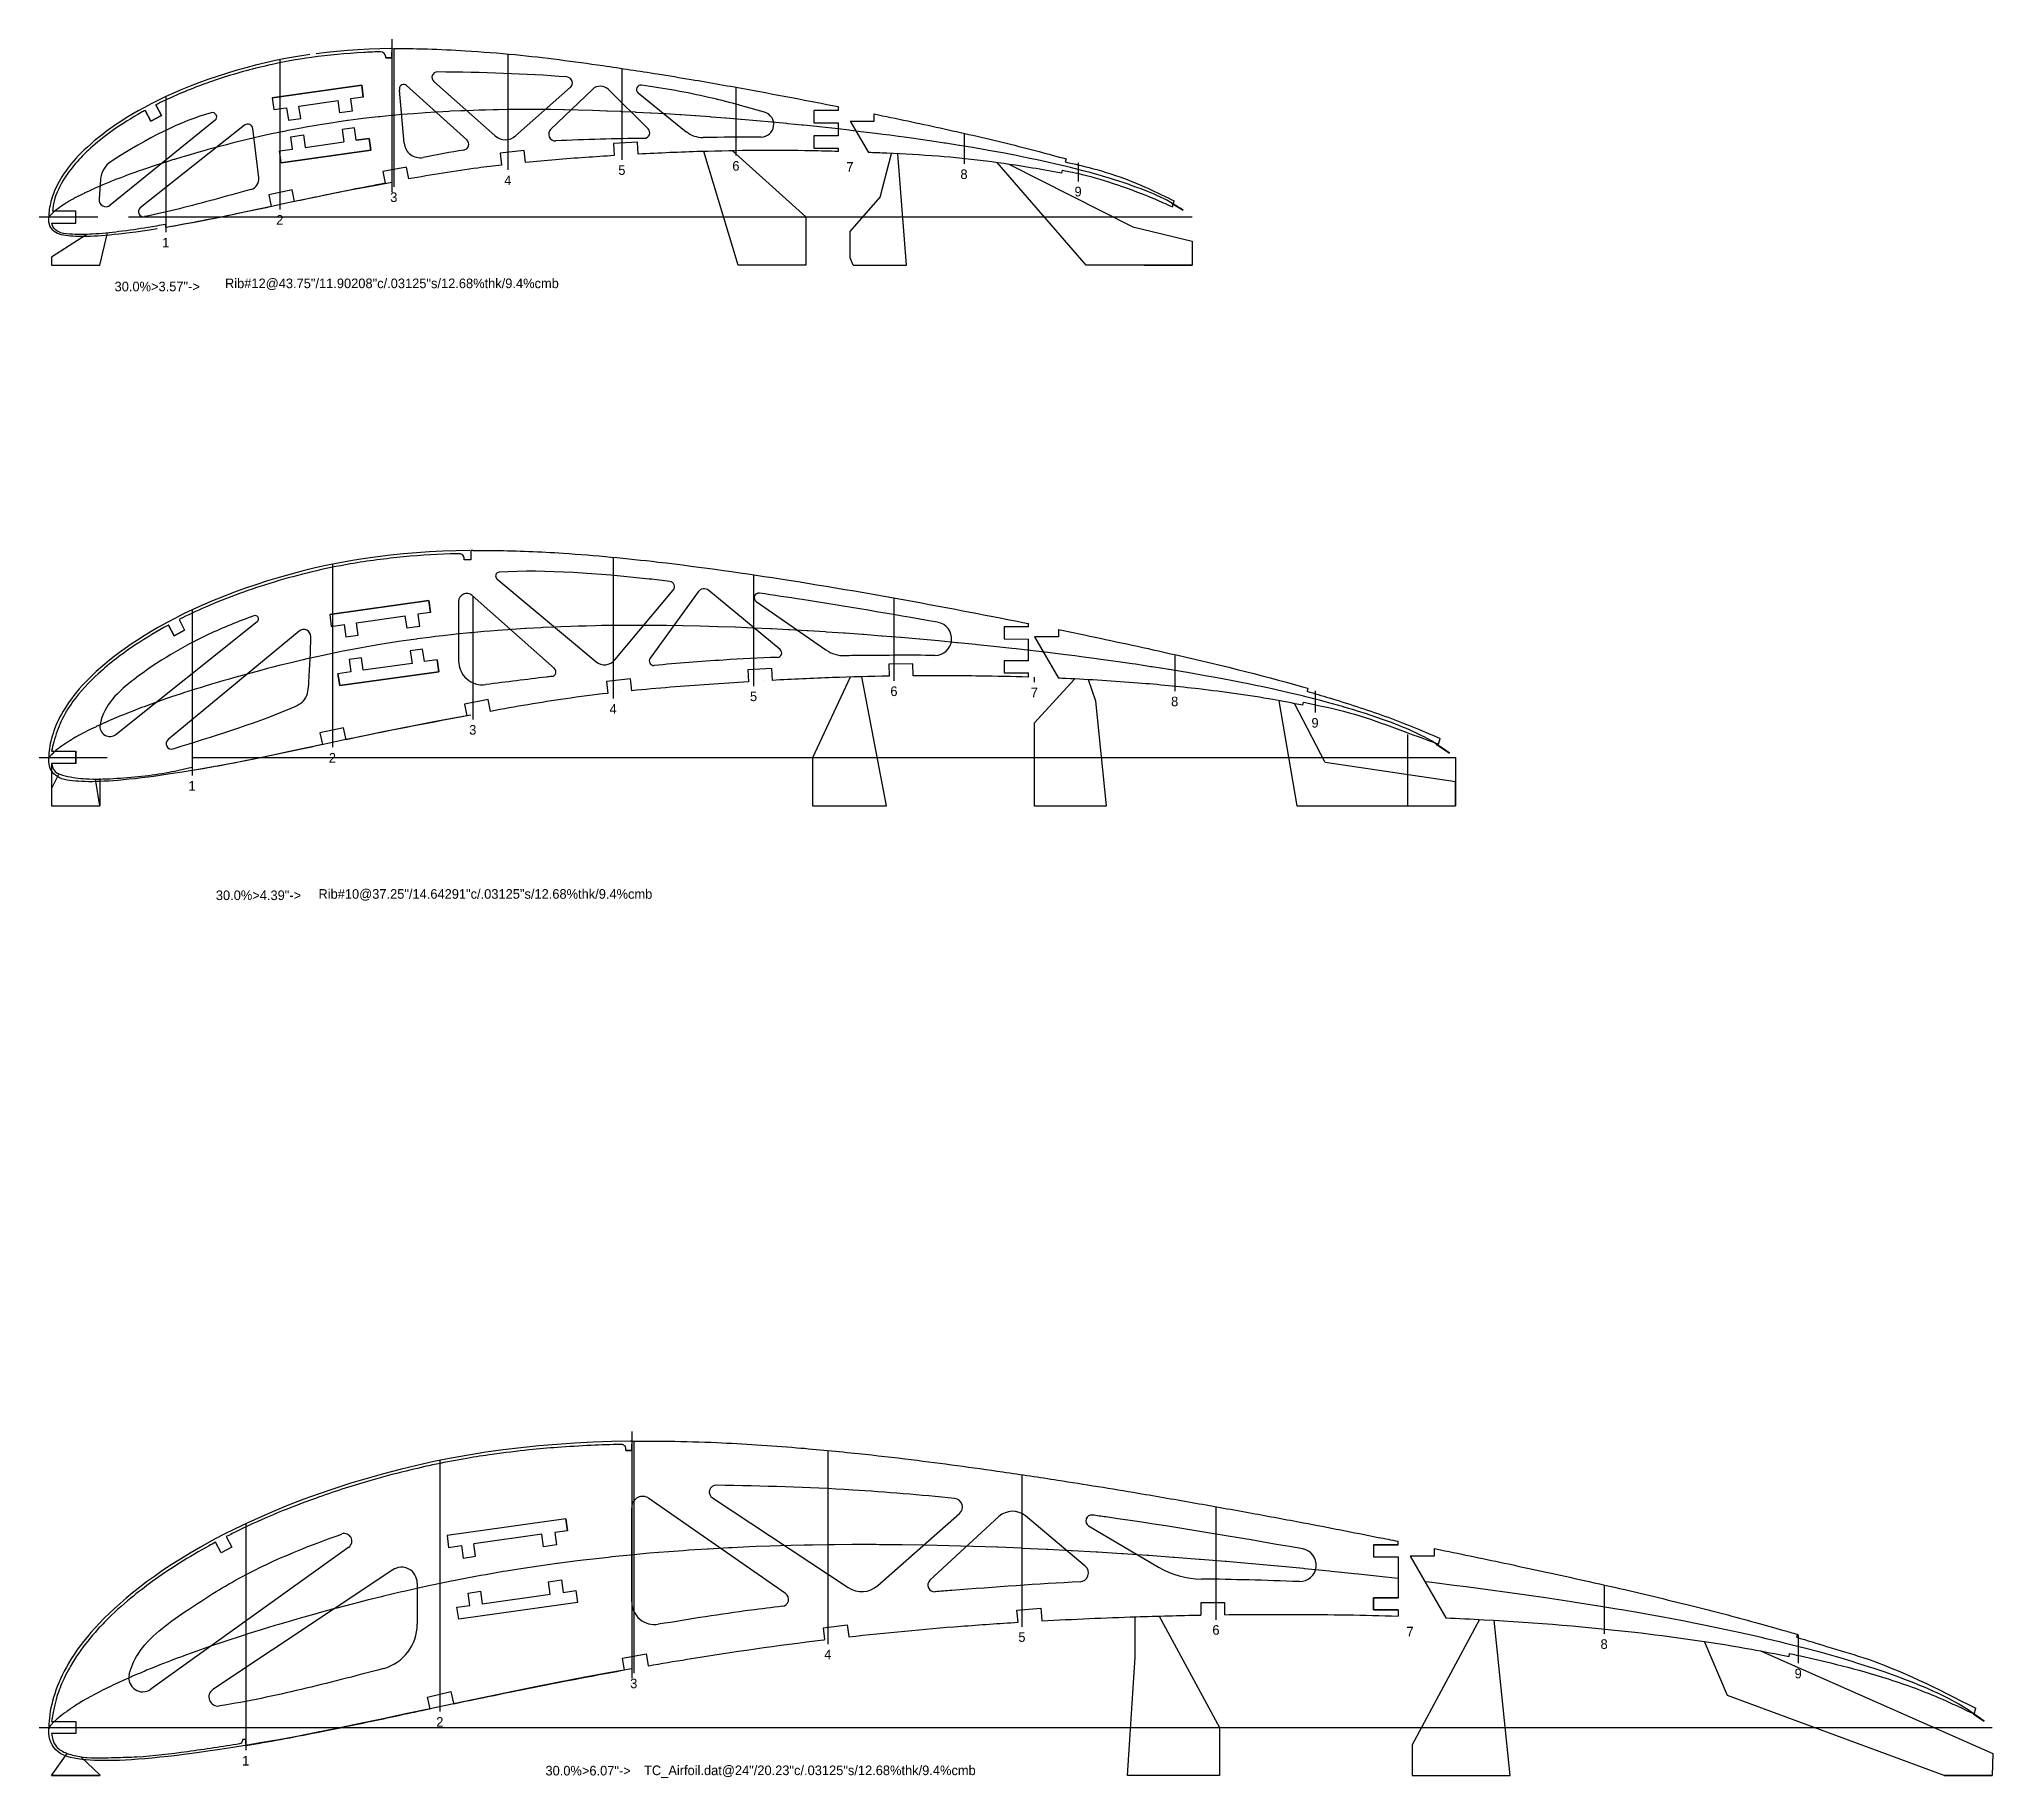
# Model space of a CAD drawing. Header units: inches. Extents: x -0.1 to 20.2, y 22.4 to 40.5.
import ezdxf
from ezdxf.lldxf.tags import DXFTag

# ---------------------------------------------------------------- set-up
doc = ezdxf.new("R2010")
doc.units = ezdxf.units.IN
doc.header["$MEASUREMENT"] = 0
for name, color, linetype in [('1', 7, 'Continuous'), ('CUTOUTS', 7, 'Continuous'), ('Default', 7, 'Continuous'), ('TEXT', 7, 'Continuous')]:
    doc.layers.add(name, color=color, linetype=linetype)
tags = doc.linetypes.add('DOT2', pattern=[0.125, 0, -0.125]).pattern_tags.tags
tags[6:7] = [DXFTag(74, 4), DXFTag(75, 0), DXFTag(340, '0'), DXFTag(46, 0.0), DXFTag(50, 0.0), DXFTag(44, 0.0), DXFTag(45, 0.0)]
tags[4:5] = [DXFTag(74, 4), DXFTag(75, 0), DXFTag(340, '0'), DXFTag(46, 0.0), DXFTag(50, 0.0), DXFTag(44, 0.0), DXFTag(45, 0.0)]

msp = doc.modelspace()

# ---------------------------------------------------------------- texts
at = {"layer": 'TEXT', "char_height": 0.1, "attachment_point": 7}
for s, insert, width in [('{\\fSETxt|b0||i0||c0|p34;\\C7;\\W1.;5\\P}', (5.929, 39.045), 0.09259), ('{\\fSETxt|b0||i0||c0|p34;\\C7;\\W1.;6\\P}', (7.116, 39.089), 0.09259), ('{\\fSETxt|b0||i0||c0|p34;\\C7;\\W1.;7\\P}', (8.303, 39.079), 0.09259), ('{\\fSETxt|b0||i0||c0|p34;\\C7;\\W1.;8\\P}', (9.49, 39.002), 0.09259), ('{\\fSETxt|b0||i0||c0|p34;\\C7;\\W1.;3\\P}', (3.555, 38.763), 0.09259), ('{\\fSETxt|b0||i0||c0|p34;\\C7;\\W1.;4\\P}', (4.742, 38.94), 0.09259), ('{\\fSETxt|b0||i0||c0|p34;\\C7;\\W1.;9\\P}', (10.678, 38.821), 0.09259), ('{\\fSETxt|b0||i0||c0|p34;\\C7;\\W1.;2\\P}', (2.368, 38.528), 0.09259), ('{\\fSETxt|b0||i0||c0|p34;\\C7;\\W1.;1\\P}', (1.181, 38.291), 0.06111), ('{\\fSETxt|b0||i0||c0|p34;\\C7;\\W1.;30.0%>3.57"->\\P}', (0.686, 37.833), 0.99074), ('\\P{\\fSETxt|b0||i0||c0|p34;\\C7;\\W1.;Rib#12@43.75"/11.90208"c/.03125"s/12.68%thk/9.4%cmb\\P}', (1.835, 37.847), 4.05926), ('{\\fSETxt|b0||i0||c0|p34;\\C7;\\W1.;5\\P}', (7.3, 33.566), 0.09259), ('{\\fSETxt|b0||i0||c0|p34;\\C7;\\W1.;6\\P}', (8.761, 33.619), 0.09259), ('{\\fSETxt|b0||i0||c0|p34;\\C7;\\W1.;7\\P}', (10.222, 33.607), 0.09259), ('{\\fSETxt|b0||i0||c0|p34;\\C7;\\W1.;8\\P}', (11.683, 33.513), 0.09259), ('{\\fSETxt|b0||i0||c0|p34;\\C7;\\W1.;4\\P}', (5.838, 33.436), 0.09259), ('{\\fSETxt|b0||i0||c0|p34;\\C7;\\W1.;9\\P}', (13.144, 33.29), 0.09259), ('{\\fSETxt|b0||i0||c0|p34;\\C7;\\W1.;3\\P}', (4.377, 33.217), 0.09259), ('{\\fSETxt|b0||i0||c0|p34;\\C7;\\W1.;2\\P}', (2.916, 32.928), 0.09259), ('{\\fSETxt|b0||i0||c0|p34;\\C7;\\W1.;1\\P}', (1.455, 32.636), 0.06111), ('{\\fSETxt|b0||i0||c0|p34;\\C7;\\W1.;30.0%>4.39"->\\P}', (1.74, 31.495), 0.99074), ('\\P{\\fSETxt|b0||i0||c0|p34;\\C7;\\W1.;Rib#10@37.25"/14.64291"c/.03125"s/12.68%thk/9.4%cmb\\P}', (2.808, 31.49), 4.07407), ('{\\fSETxt|b0||i0||c0|p34;\\C7;\\W1.;5\\P}', (10.093, 23.772), 0.09259), ('{\\fSETxt|b0||i0||c0|p34;\\C7;\\W1.;6\\P}', (12.113, 23.846), 0.09259), ('{\\fSETxt|b0||i0||c0|p34;\\C7;\\W1.;7\\P}', (14.133, 23.83), 0.09259), ('{\\fSETxt|b0||i0||c0|p34;\\C7;\\W1.;8\\P}', (16.153, 23.699), 0.09259), ('{\\fSETxt|b0||i0||c0|p34;\\C7;\\W1.;4\\P}', (8.073, 23.592), 0.09259), ('{\\fSETxt|b0||i0||c0|p34;\\C7;\\W1.;3\\P}', (6.053, 23.289), 0.09259), ('{\\fSETxt|b0||i0||c0|p34;\\C7;\\W1.;9\\P}', (18.173, 23.392), 0.09259), ('{\\fSETxt|b0||i0||c0|p34;\\C7;\\W1.;2\\P}', (4.034, 22.89), 0.09259), ('{\\fSETxt|b0||i0||c0|p34;\\C7;\\W1.;1\\P}', (2.014, 22.486), 0.06111), ('{\\fSETxt|b0||i0||c0|p34;\\C7;\\W1.;30.0%>6.07"->\\P}', (5.171, 22.381), 0.97593), ('\\P{\\fSETxt|b0||i0||c0|p34;\\C7;\\W1.;TC_Airfoil.dat@24"/20.23"c/.03125"s/12.68%thk/9.4%cmb\\P}', (6.197, 22.357), 4.2463)]:
    msp.add_mtext(s, dxfattribs=dict(at, insert=insert, width=width))

# ---------------------------------------------------------------- blocks, each defined once
blk = doc.blocks.new('SE')
at = {"layer": '1', "color": 7, "linetype": 'DOT2'}
blk.add_line((0, 2.3523), (0, 0), dxfattribs=at)
blk = doc.blocks.new('SE1')
at = {"layer": '1', "color": 7, "linetype": 'DOT2'}
blk.add_line((0, 2.6129), (0, 0), dxfattribs=at)
blk = doc.blocks.new('SE2')
at = {"layer": '1', "color": 7, "linetype": 'DOT2'}
blk.add_line((0, 2.4145), (0, 0), dxfattribs=at)
blk = doc.blocks.new('SE3')
at = {"layer": '1', "color": 7, "linetype": 'DOT2'}
blk.add_line((0, 2.0155), (0, 0), dxfattribs=at)
blk = doc.blocks.new('SE4')
at = {"layer": '1', "color": 7, "linetype": 'DOT2'}
blk.add_line((0, 1.583), (0, 0), dxfattribs=at)
blk = doc.blocks.new('SE5')
at = {"layer": '1', "color": 7, "linetype": 'DOT2'}
blk.add_line((0, 1.1754), (0, 0), dxfattribs=at)
blk = doc.blocks.new('SE6')
at = {"layer": '1', "color": 7, "linetype": 'DOT2'}
blk.add_line((0, 0.5067), (0, 0), dxfattribs=at)
blk = doc.blocks.new('SE7')
at = {"layer": '1', "color": 7, "linetype": 'DOT2'}
blk.add_line((0, 0.2969), (0, 0), dxfattribs=at)
blk = doc.blocks.new('SE8')
at = {"layer": '1', "color": 7, "linetype": 'DOT2'}
for p, q in [((4.5489, 2.864), (4.3681, 2.8352)), ((4.7314, 2.8895), (4.5489, 2.864)), ((4.9153, 2.9115), (4.7314, 2.8895)), ((5.1006, 2.9303), (4.9153, 2.9115)), ((5.2879, 2.9459), (5.1006, 2.9303)), ((5.4769, 2.9585), (5.2879, 2.9459)), ((5.6682, 2.968), (5.4769, 2.9585)), ((5.8616, 2.9748), (5.6682, 2.968)), ((6.0573, 2.9791), (5.8616, 2.9748)), ((6.069, 2.9792), (6.0573, 2.9791)), ((3.6586, 2.6862), (3.485, 2.6408)), ((3.8336, 2.7282), (3.6586, 2.6862)), ((4.0102, 2.7673), (3.8336, 2.7282)), ((4.1884, 2.8029), (4.0102, 2.7673)), ((4.3681, 2.8352), (4.1884, 2.8029)), ((2.9787, 2.4879), (2.816, 2.4323)), ((3.1448, 2.5413), (2.9787, 2.4879)), ((3.3139, 2.5925), (3.1448, 2.5413)), ((3.485, 2.6408), (3.3139, 2.5925)), ((2.3542, 2.2551), (2.2103, 2.1931)), ((2.5031, 2.3155), (2.3542, 2.2551)), ((2.6574, 2.3748), (2.5031, 2.3155)), ((2.816, 2.4323), (2.6574, 2.3748)), ((1.9403, 2.0675), (1.8144, 2.004)), ((2.0724, 2.1306), (1.9403, 2.0675)), ((2.2103, 2.1931), (2.0724, 2.1306)), ((1.5808, 1.8776), (1.4731, 1.8148)), ((1.6947, 1.9405), (1.5808, 1.8776)), ((1.8144, 2.004), (1.6947, 1.9405)), ((1.1849, 1.6316), (1.0997, 1.5723)), ((1.2755, 1.6919), (1.1849, 1.6316)), ((1.3716, 1.7529), (1.2755, 1.6919)), ((1.4731, 1.8148), (1.3716, 1.7529)), ((0.9437, 1.4568), (0.8727, 1.4005)), ((1.0192, 1.514), (0.9437, 1.4568)), ((1.0997, 1.5723), (1.0192, 1.514)), ((0.6844, 1.2385), (0.6292, 1.1865)), ((0.7433, 1.2913), (0.6844, 1.2385)), ((0.8062, 1.3453), (0.7433, 1.2913)), ((0.8727, 1.4005), (0.8062, 1.3453)), ((0.4827, 1.0366), (0.44, 0.9883)), ((0.5284, 1.0858), (0.4827, 1.0366)), ((0.5774, 1.1357), (0.5284, 1.0858)), ((0.6292, 1.1865), (0.5774, 1.1357)), ((0.3273, 0.8481), (0.2945, 0.8025)), ((0.3623, 0.8942), (0.3273, 0.8481)), ((0.3997, 0.9409), (0.3623, 0.8942)), ((0.44, 0.9883), (0.3997, 0.9409)), ((0.1847, 0.6278), (0.162, 0.5859)), ((0.209, 0.6706), (0.1847, 0.6278)), ((0.2353, 0.7137), (0.209, 0.6706)), ((0.264, 0.758), (0.2353, 0.7137)), ((0.2945, 0.8025), (0.264, 0.758)), ((0.0894, 0.4248), (0.0751, 0.386)), ((0.105, 0.4641), (0.0894, 0.4248)), ((0.1222, 0.5041), (0.105, 0.4641)), ((0.1412, 0.5448), (0.1222, 0.5041)), ((0.162, 0.5859), (0.1412, 0.5448)), ((0.0314, 0.2383), (0.0237, 0.2027)), ((0.0403, 0.2743), (0.0314, 0.2383)), ((0.0506, 0.3107), (0.0403, 0.2743)), ((0.0623, 0.3482), (0.0506, 0.3107)), ((0.0751, 0.386), (0.0623, 0.3482)), ((0.0012, 0.034), (0, 0)), ((0.0042, 0.0668), (0.0012, 0.034)), ((0.0075, 0.1), (0.0042, 0.0668)), ((0.0113, 0.1337), (0.0075, 0.1)), ((0.0166, 0.1679), (0.0113, 0.1337)), ((0.0237, 0.2027), (0.0166, 0.1679))]:
    blk.add_line(p, q, dxfattribs=at)
blk = doc.blocks.new('SE9')
at = {"layer": '1', "color": 7, "linetype": 'DOT2'}
for p, q in [((5.563, 0.864), (5.2978, 0.8128)), ((5.8262, 0.913), (5.563, 0.864)), ((6.069, 0.957), (5.8262, 0.913)), ((4.4973, 0.651), (4.2321, 0.5953)), ((4.7644, 0.706), (4.4973, 0.651)), ((5.0314, 0.7602), (4.7644, 0.706)), ((5.2978, 0.8128), (5.0314, 0.7602)), ((3.4644, 0.4325), (3.2253, 0.3819)), ((3.7136, 0.4855), (3.4644, 0.4325)), ((3.9699, 0.5401), (3.7136, 0.4855)), ((4.2321, 0.5953), (3.9699, 0.5401)), ((0.0004, 0.3461), (0, 0.3461)), ((0.0002, 0.3156), (0.0004, 0.3461)), ((0.0016, 0.2836), (0.0002, 0.3156)), ((0.0055, 0.252), (0.0016, 0.2836)), ((0.0125, 0.2213), (0.0055, 0.252)), ((0.0229, 0.1916), (0.0125, 0.2213)), ((2.3962, 0.2177), (2.2237, 0.1869)), ((2.5828, 0.252), (2.3962, 0.2177)), ((2.7834, 0.2911), (2.5828, 0.252)), ((2.9979, 0.3344), (2.7834, 0.2911)), ((3.2253, 0.3819), (2.9979, 0.3344)), ((0.0366, 0.1632), (0.0229, 0.1916)), ((0.0542, 0.1371), (0.0366, 0.1632)), ((0.0749, 0.1133), (0.0542, 0.1371)), ((0.0991, 0.0914), (0.0749, 0.1133)), ((0.1268, 0.0722), (0.0991, 0.0914)), ((0.1578, 0.0562), (0.1268, 0.0722)), ((0.191, 0.0431), (0.1578, 0.0562)), ((0.2268, 0.0326), (0.191, 0.0431)), ((0.2642, 0.0241), (0.2268, 0.0326)), ((0.3035, 0.0174), (0.2642, 0.0241)), ((0.3441, 0.0123), (0.3035, 0.0174)), ((0.3864, 0.0085), (0.3441, 0.0123)), ((0.4305, 0.005), (0.3864, 0.0085)), ((0.4764, 0.0028), (0.4305, 0.005)), ((0.5246, 0.001), (0.4764, 0.0028)), ((0.5745, 0), (0.5246, 0.001)), ((0.6265, 0), (0.5745, 0)), ((0.6813, 0.0008), (0.6265, 0)), ((0.7388, 0.0026), (0.6813, 0.0008)), ((0.7993, 0.0054), (0.7388, 0.0026)), ((0.863, 0.0091), (0.7993, 0.0054)), ((0.9302, 0.0137), (0.863, 0.0091)), ((1.0014, 0.0192), (0.9302, 0.0137)), ((1.077, 0.0261), (1.0014, 0.0192)), ((1.158, 0.0342), (1.077, 0.0261)), ((1.2439, 0.0433), (1.158, 0.0342)), ((1.3362, 0.054), (1.2439, 0.0433)), ((1.4355, 0.0663), (1.3362, 0.054)), ((1.5421, 0.0805), (1.4355, 0.0663)), ((1.6576, 0.0969), (1.5421, 0.0805)), ((1.7825, 0.1153), (1.6576, 0.0969)), ((1.9176, 0.1361), (1.7825, 0.1153)), ((2.0643, 0.16), (1.9176, 0.1361)), ((2.2237, 0.1869), (2.0643, 0.16))]:
    blk.add_line(p, q, dxfattribs=at)
blk = doc.blocks.new('SE10')
at = {"layer": '1', "color": 7, "linetype": 'DOT2'}
for p, q in [((6.4566, 1.8387), (6.3464, 1.8298)), ((6.6031, 1.8496), (6.4566, 1.8387)), ((6.6603, 1.8536), (6.6031, 1.8496)), ((6.858, 1.8663), (6.6603, 1.8536)), ((6.8673, 1.8669), (6.858, 1.8663)), ((7.0773, 1.8787), (6.8673, 1.8669)), ((7.1108, 1.8804), (7.0773, 1.8787)), ((7.2907, 1.8886), (7.1108, 1.8804)), ((7.3627, 1.8915), (7.2907, 1.8886)), ((7.5074, 1.8968), (7.3627, 1.8915)), ((7.6134, 1.9001), (7.5074, 1.8968)), ((7.7277, 1.9033), (7.6134, 1.9001)), ((7.8632, 1.9065), (7.7277, 1.9033)), ((7.9518, 1.9082), (7.8632, 1.9065)), ((8.1128, 1.9105), (7.9518, 1.9082)), ((8.1792, 1.9112), (8.1128, 1.9105)), ((8.3629, 1.9123), (8.1792, 1.9112)), ((8.4104, 1.9125), (8.3629, 1.9123)), ((8.6127, 1.9123), (8.4104, 1.9125)), ((8.6451, 1.9122), (8.6127, 1.9123)), ((8.8636, 1.9104), (8.6451, 1.9122)), ((8.8834, 1.9102), (8.8636, 1.9104)), ((9.1154, 1.9066), (8.8834, 1.9102)), ((9.1251, 1.9064), (9.1154, 1.9066)), ((9.3685, 1.9009), (9.1251, 1.9064)), ((9.3703, 1.9009), (9.3685, 1.9009)), ((9.6188, 1.8938), (9.3703, 1.9009)), ((9.623, 1.8936), (9.6188, 1.8938)), ((9.87, 1.885), (9.623, 1.8936)), ((9.8789, 1.8847), (9.87, 1.885)), ((10.1243, 1.8745), (9.8789, 1.8847)), ((10.1366, 1.874), (10.1243, 1.8745)), ((10.3814, 1.8626), (10.1366, 1.874)), ((10.3962, 1.8619), (10.3814, 1.8626)), ((10.6412, 1.8491), (10.3962, 1.8619)), ((10.6576, 1.8482), (10.6412, 1.8491)), ((10.9034, 1.8341), (10.6576, 1.8482)), ((10.9206, 1.8331), (10.9034, 1.8341)), ((11.1682, 1.8174), (10.9206, 1.8331)), ((4.7314, 1.6312), (4.5489, 1.5997)), ((4.7644, 1.6367), (4.7314, 1.6312)), ((4.9153, 1.661), (4.7644, 1.6367)), ((5.0314, 1.6788), (4.9153, 1.661)), ((5.1006, 1.689), (5.0314, 1.6788)), ((5.2879, 1.7152), (5.1006, 1.689)), ((5.2978, 1.7166), (5.2879, 1.7152)), ((5.4769, 1.7399), (5.2978, 1.7166)), ((5.563, 1.7504), (5.4769, 1.7399)), ((5.6682, 1.7627), (5.563, 1.7504)), ((5.8262, 1.7802), (5.6682, 1.7627)), ((5.8616, 1.784), (5.8262, 1.7802)), ((6.0573, 1.8039), (5.8616, 1.784)), ((6.0874, 1.8067), (6.0573, 1.8039)), ((6.2555, 1.8221), (6.0874, 1.8067)), ((6.3464, 1.8298), (6.2555, 1.8221)), ((11.1856, 1.8162), (11.1682, 1.8174)), ((11.435, 1.7993), (11.1856, 1.8162)), ((11.452, 1.7981), (11.435, 1.7993)), ((11.7041, 1.78), (11.452, 1.7981)), ((11.7196, 1.7788), (11.7041, 1.78)), ((11.9749, 1.759), (11.7196, 1.7788)), ((11.9883, 1.7579), (11.9749, 1.759)), ((12.2474, 1.7367), (11.9883, 1.7579)), ((12.2574, 1.7359), (12.2474, 1.7367)), ((12.522, 1.7132), (12.2574, 1.7359)), ((12.5262, 1.7128), (12.522, 1.7132)), ((12.7943, 1.6885), (12.5262, 1.7128)), ((12.7981, 1.6881), (12.7943, 1.6885)), ((13.0613, 1.663), (12.7981, 1.6881)), ((13.0755, 1.6617), (13.0613, 1.663)), ((13.3269, 1.6364), (13.0755, 1.6617)), ((13.3542, 1.6336), (13.3269, 1.6364)), ((13.5905, 1.6091), (13.3542, 1.6336)), ((3.7136, 1.4295), (3.6586, 1.4168)), ((3.8336, 1.4565), (3.7136, 1.4295)), ((3.9699, 1.4863), (3.8336, 1.4565)), ((4.0102, 1.4948), (3.9699, 1.4863)), ((4.1884, 1.5314), (4.0102, 1.4948)), ((4.2321, 1.5401), (4.1884, 1.5314)), ((4.3681, 1.5664), (4.2321, 1.5401)), ((4.4973, 1.5904), (4.3681, 1.5664)), ((4.5489, 1.5997), (4.4973, 1.5904)), ((13.6338, 1.6045), (13.5905, 1.6091)), ((13.8527, 1.5804), (13.6338, 1.6045)), ((13.9142, 1.5735), (13.8527, 1.5804)), ((14.0454, 1.5585), (13.9142, 1.5735)), ((14.3706, 1.5202), (14.3245, 1.5257)), ((14.4756, 1.5075), (14.3706, 1.5202)), ((14.6269, 1.4887), (14.4756, 1.5075)), ((14.7552, 1.4724), (14.6269, 1.4887)), ((14.8806, 1.4561), (14.7552, 1.4724)), ((15.0333, 1.4358), (14.8806, 1.4561)), ((15.1322, 1.4223), (15.0333, 1.4358)), ((2.9787, 1.246), (2.816, 1.2018)), ((2.9979, 1.2512), (2.9787, 1.246)), ((3.1448, 1.29), (2.9979, 1.2512)), ((3.2253, 1.3109), (3.1448, 1.29)), ((3.3139, 1.3334), (3.2253, 1.3109)), ((3.4644, 1.3707), (3.3139, 1.3334)), ((3.485, 1.3757), (3.4644, 1.3707)), ((3.6586, 1.4168), (3.485, 1.3757)), ((15.3089, 1.3978), (15.1322, 1.4223)), ((15.3809, 1.3876), (15.3089, 1.3978)), ((15.5816, 1.3587), (15.3809, 1.3876)), ((15.6269, 1.352), (15.5816, 1.3587)), ((15.8504, 1.318), (15.6269, 1.352)), ((15.8698, 1.315), (15.8504, 1.318)), ((16.1094, 1.2771), (15.8698, 1.315)), ((16.1148, 1.2762), (16.1094, 1.2771)), ((16.345, 1.2381), (16.1148, 1.2762)), ((16.3744, 1.2332), (16.345, 1.2381)), ((16.5767, 1.1982), (16.3744, 1.2332)), ((2.2103, 1.0257), (2.0724, 0.9828)), ((2.2237, 1.0298), (2.2103, 1.0257)), ((2.3542, 1.0694), (2.2237, 1.0298)), ((2.3962, 1.0819), (2.3542, 1.0694)), ((2.5031, 1.1132), (2.3962, 1.0819)), ((2.5828, 1.1362), (2.5031, 1.1132)), ((2.6574, 1.1574), (2.5828, 1.1362)), ((2.7834, 1.1928), (2.6574, 1.1574)), ((2.816, 1.2018), (2.7834, 1.1928)), ((16.6291, 1.1888), (16.5767, 1.1982)), ((16.8043, 1.1569), (16.6291, 1.1888)), ((16.8781, 1.1431), (16.8043, 1.1569)), ((17.0276, 1.1147), (16.8781, 1.1431)), ((17.1225, 1.096), (17.0276, 1.1147)), ((17.2467, 1.071), (17.1225, 1.096)), ((17.3608, 1.0475), (17.2467, 1.071)), ((17.4615, 1.0263), (17.3608, 1.0475)), ((17.5926, 0.9979), (17.4615, 1.0263)), ((1.5808, 0.8186), (1.5421, 0.8048)), ((1.6576, 0.8455), (1.5808, 0.8186)), ((1.6947, 0.8582), (1.6576, 0.8455)), ((1.7825, 0.8882), (1.6947, 0.8582)), ((1.8144, 0.8989), (1.7825, 0.8882)), ((1.9176, 0.9331), (1.8144, 0.8989)), ((1.9403, 0.9405), (1.9176, 0.9331)), ((2.0643, 0.9803), (1.9403, 0.9405)), ((2.0724, 0.9828), (2.0643, 0.9803)), ((17.6723, 0.9803), (17.5926, 0.9979)), ((17.8162, 0.9477), (17.6723, 0.9803)), ((17.8783, 0.9332), (17.8162, 0.9477)), ((18.0296, 0.8969), (17.8783, 0.9332)), ((18.0791, 0.8847), (18.0296, 0.8969)), ((18.2323, 0.8463), (18.0791, 0.8847)), ((18.2744, 0.8354), (18.2323, 0.8463)), ((18.4245, 0.7953), (18.2744, 0.8354)), ((1.077, 0.628), (1.0192, 0.6042)), ((1.0997, 0.6371), (1.077, 0.628)), ((1.158, 0.6605), (1.0997, 0.6371)), ((1.1849, 0.6711), (1.158, 0.6605)), ((1.2439, 0.6941), (1.1849, 0.6711)), ((1.2755, 0.7062), (1.2439, 0.6941)), ((1.3362, 0.7292), (1.2755, 0.7062)), ((1.3716, 0.7425), (1.3362, 0.7292)), ((1.4355, 0.7661), (1.3716, 0.7425)), ((1.4731, 0.7799), (1.4355, 0.7661)), ((1.5421, 0.8048), (1.4731, 0.7799)), ((18.4633, 0.7846), (18.4245, 0.7953)), ((18.6074, 0.7441), (18.4633, 0.7846)), ((18.6456, 0.733), (18.6074, 0.7441)), ((18.7827, 0.6919), (18.6456, 0.733)), ((18.8212, 0.6801), (18.7827, 0.6919)), ((18.9517, 0.6386), (18.8212, 0.6801)), ((18.9899, 0.6261), (18.9517, 0.6386)), ((19.1141, 0.5839), (18.9899, 0.6261)), ((0.6265, 0.4288), (0.5774, 0.4047)), ((0.6292, 0.4301), (0.6265, 0.4288)), ((0.6813, 0.4551), (0.6292, 0.4301)), ((0.6844, 0.4565), (0.6813, 0.4551)), ((0.7388, 0.4818), (0.6844, 0.4565)), ((0.7433, 0.4839), (0.7388, 0.4818)), ((0.7993, 0.5093), (0.7433, 0.4839)), ((0.8062, 0.5124), (0.7993, 0.5093)), ((0.863, 0.5377), (0.8062, 0.5124)), ((0.8727, 0.542), (0.863, 0.5377)), ((0.9302, 0.5668), (0.8727, 0.542)), ((0.9437, 0.5726), (0.9302, 0.5668)), ((1.0014, 0.5968), (0.9437, 0.5726)), ((1.0192, 0.6042), (1.0014, 0.5968)), ((19.1526, 0.5704), (19.1141, 0.5839)), ((19.2687, 0.5284), (19.1526, 0.5704)), ((19.3089, 0.5133), (19.2687, 0.5284)), ((19.4137, 0.4726), (19.3089, 0.5133)), ((19.4598, 0.4541), (19.4137, 0.4726)), ((19.5476, 0.4173), (19.4598, 0.4541)), ((19.6055, 0.3919), (19.5476, 0.4173)), ((0.2353, 0.2089), (0.2268, 0.2032)), ((0.264, 0.2279), (0.2353, 0.2089)), ((0.2642, 0.228), (0.264, 0.2279)), ((0.2945, 0.2475), (0.2642, 0.228)), ((0.3035, 0.2531), (0.2945, 0.2475)), ((0.3273, 0.268), (0.3035, 0.2531)), ((0.3441, 0.2783), (0.3273, 0.268)), ((0.3623, 0.2892), (0.3441, 0.2783)), ((0.3864, 0.3034), (0.3623, 0.2892)), ((0.3997, 0.311), (0.3864, 0.3034)), ((0.4305, 0.328), (0.3997, 0.311)), ((0.44, 0.3332), (0.4305, 0.328)), ((0.4764, 0.3531), (0.44, 0.3332)), ((0.4827, 0.3564), (0.4764, 0.3531)), ((0.5246, 0.3782), (0.4827, 0.3564)), ((0.5284, 0.3802), (0.5246, 0.3782)), ((0.5745, 0.4033), (0.5284, 0.3802)), ((0.5774, 0.4047), (0.5745, 0.4033)), ((19.6694, 0.3624), (19.6055, 0.3919)), ((19.7465, 0.3247), (19.6694, 0.3624)), ((19.7809, 0.3069), (19.7465, 0.3247)), ((19.8831, 0.2504), (19.7809, 0.3069)), ((19.8833, 0.2503), (19.8831, 0.2504)), ((19.9783, 0.1916), (19.8833, 0.2503)), ((0.0042, 0), (0, 0.0099)), ((0.0055, 0.0027), (0.0042, 0)), ((0.0075, 0.0075), (0.0055, 0.0027)), ((0.0113, 0.0165), (0.0075, 0.0075)), ((0.0125, 0.0188), (0.0113, 0.0165)), ((0.0166, 0.0249), (0.0125, 0.0188)), ((0.0229, 0.0321), (0.0166, 0.0249)), ((0.0237, 0.033), (0.0229, 0.0321)), ((0.0314, 0.0425), (0.0237, 0.033)), ((0.0366, 0.0486), (0.0314, 0.0425)), ((0.0403, 0.0526), (0.0366, 0.0486)), ((0.0506, 0.0632), (0.0403, 0.0526)), ((0.0542, 0.0668), (0.0506, 0.0632)), ((0.0623, 0.0745), (0.0542, 0.0668)), ((0.0749, 0.0862), (0.0623, 0.0745)), ((0.0751, 0.0864), (0.0749, 0.0862)), ((0.0894, 0.099), (0.0751, 0.0864)), ((0.0991, 0.1074), (0.0894, 0.099)), ((0.105, 0.1124), (0.0991, 0.1074)), ((0.1222, 0.1264), (0.105, 0.1124)), ((0.1268, 0.1302), (0.1222, 0.1264)), ((0.1412, 0.1414), (0.1268, 0.1302)), ((0.1578, 0.1538), (0.1412, 0.1414)), ((0.162, 0.157), (0.1578, 0.1538)), ((0.1847, 0.1734), (0.162, 0.157)), ((0.191, 0.1779), (0.1847, 0.1734)), ((0.209, 0.1909), (0.191, 0.1779)), ((0.2268, 0.2032), (0.209, 0.1909)), ((20.0162, 0.1666), (19.9783, 0.1916)), ((20.0704, 0.129), (20.0162, 0.1666)), ((20.0364, 0.1493), (20.1454, 0.0742)), ((20.1454, 0.0742), (20.0704, 0.129))]:
    blk.add_line(p, q, dxfattribs=at)
blk = doc.blocks.new('SE11')
at = {"layer": 'CUTOUTS', "color": 7, "linetype": 'Continuous'}
for p, q in [((0, 0.002), (0, 0)), ((0.25, 0.002), (0.25, 0.125))]:
    blk.add_line(p, q, dxfattribs=at)
blk = doc.blocks.new('SE12')
at = {"layer": '1', "color": 7, "linetype": 'DOT2'}
blk.add_line((0, 1.7172), (0, 0), dxfattribs=at)
blk = doc.blocks.new('SE13')
at = {"layer": '1', "color": 7, "linetype": 'DOT2'}
blk.add_line((0, 1.9047), (0, 0), dxfattribs=at)
blk = doc.blocks.new('SE14')
at = {"layer": '1', "color": 7, "linetype": 'DOT2'}
for p, q in [((0, 1.76), (0, 1.76)), ((0, 1.284), (0, 0))]:
    blk.add_line(p, q, dxfattribs=at)
blk = doc.blocks.new('SE15')
at = {"layer": '1', "color": 7, "linetype": 'DOT2'}
blk.add_line((0, 1.4715), (0, 0), dxfattribs=at)
blk = doc.blocks.new('SE16')
at = {"layer": '1', "color": 7, "linetype": 'DOT2'}
blk.add_line((0, 1.1585), (0, 0), dxfattribs=at)
blk = doc.blocks.new('SE17')
at = {"layer": '1', "color": 7, "linetype": 'DOT2'}
blk.add_line((0, 0.8636), (0, 0), dxfattribs=at)
blk = doc.blocks.new('SE18')
at = {"layer": '1', "color": 7, "linetype": 'DOT2'}
blk.add_line((0, 0.05), (0, 0), dxfattribs=at)
blk = doc.blocks.new('SE19')
at = {"layer": '1', "color": 7, "linetype": 'DOT2'}
blk.add_line((0, 0.38), (0, 0), dxfattribs=at)
blk = doc.blocks.new('SE20')
at = {"layer": '1', "color": 7, "linetype": 'DOT2'}
blk.add_line((0, 0.2279), (0, 0), dxfattribs=at)
blk = doc.blocks.new('SE21')
at = {"layer": '1', "color": 7, "linetype": 'DOT2'}
for p, q in [((3.1617, 2.0522), (3.0317, 2.0288)), ((3.2926, 2.073), (3.1617, 2.0522)), ((3.4247, 2.0915), (3.2926, 2.073)), ((3.5578, 2.1074), (3.4247, 2.0915)), ((3.6919, 2.1211), (3.5578, 2.1074)), ((3.8275, 2.1323), (3.6919, 2.1211)), ((3.9643, 2.1414), (3.8275, 2.1323)), ((4.1028, 2.1483), (3.9643, 2.1414)), ((4.2428, 2.1533), (4.1028, 2.1483)), ((4.3844, 2.1564), (4.2428, 2.1533)), ((2.2762, 1.8395), (2.156, 1.8008)), ((2.3987, 1.8765), (2.2762, 1.8395)), ((2.5225, 1.9115), (2.3987, 1.8765)), ((2.6482, 1.9443), (2.5225, 1.9115)), ((2.7748, 1.9748), (2.6482, 1.9443)), ((2.9027, 2.003), (2.7748, 1.9748)), ((3.0317, 2.0288), (2.9027, 2.003)), ((1.704, 1.6323), (1.5999, 1.5875)), ((1.8118, 1.6761), (1.704, 1.6323)), ((1.9235, 1.719), (1.8118, 1.6761)), ((2.0383, 1.7606), (1.9235, 1.719)), ((2.156, 1.8008), (2.0383, 1.7606)), ((1.3133, 1.4506), (1.2266, 1.4046)), ((1.4044, 1.4965), (1.3133, 1.4506)), ((1.5, 1.5422), (1.4044, 1.4965)), ((1.5999, 1.5875), (1.5, 1.5422)), ((0.9232, 1.2246), (0.8576, 1.181)), ((0.9928, 1.2688), (0.9232, 1.2246)), ((1.0663, 1.3137), (0.9928, 1.2688)), ((1.1442, 1.359), (1.0663, 1.3137)), ((1.2266, 1.4046), (1.1442, 1.359)), ((0.6831, 1.0545), (0.6317, 1.0138)), ((0.7377, 1.0959), (0.6831, 1.0545)), ((0.796, 1.1381), (0.7377, 1.0959)), ((0.8576, 1.181), (0.796, 1.1381)), ((0.4179, 0.8221), (0.3825, 0.7859)), ((0.4554, 0.8588), (0.4179, 0.8221)), ((0.4954, 0.8965), (0.4554, 0.8588)), ((0.538, 0.9347), (0.4954, 0.8965)), ((0.5835, 0.9738), (0.538, 0.9347)), ((0.6317, 1.0138), (0.5835, 0.9738)), ((0.2369, 0.6139), (0.2132, 0.5809)), ((0.2623, 0.6473), (0.2369, 0.6139)), ((0.2893, 0.6811), (0.2623, 0.6473)), ((0.3185, 0.7153), (0.2893, 0.6811)), ((0.3494, 0.7503), (0.3185, 0.7153)), ((0.3825, 0.7859), (0.3494, 0.7503)), ((0.1173, 0.4241), (0.1022, 0.3944)), ((0.1337, 0.4544), (0.1173, 0.4241)), ((0.1513, 0.4854), (0.1337, 0.4544)), ((0.1703, 0.5166), (0.1513, 0.4854)), ((0.1911, 0.5487), (0.1703, 0.5166)), ((0.2132, 0.5809), (0.1911, 0.5487)), ((0.0366, 0.225), (0.0291, 0.1986)), ((0.0451, 0.252), (0.0366, 0.225)), ((0.0543, 0.2794), (0.0451, 0.252)), ((0.0647, 0.3075), (0.0543, 0.2794)), ((0.076, 0.3359), (0.0647, 0.3075)), ((0.0884, 0.3649), (0.076, 0.3359)), ((0.1022, 0.3944), (0.0884, 0.3649)), ((0.0009, 0.0246), (0, 0)), ((0.0031, 0.0484), (0.0009, 0.0246)), ((0.0054, 0.0724), (0.0031, 0.0484)), ((0.0082, 0.0968), (0.0054, 0.0724)), ((0.012, 0.1216), (0.0082, 0.0968)), ((0.0171, 0.1468), (0.012, 0.1216)), ((0.0227, 0.1725), (0.0171, 0.1468)), ((0.0291, 0.1986), (0.0227, 0.1725))]:
    blk.add_line(p, q, dxfattribs=at)
blk = doc.blocks.new('SE22')
at = {"layer": '1', "color": 7, "linetype": 'DOT2'}
for p, q in [((4.0267, 0.6254), (3.8347, 0.5883)), ((4.2172, 0.6608), (4.0267, 0.6254)), ((4.3929, 0.6927), (4.2172, 0.6608)), ((3.0633, 0.4309), (2.8735, 0.391)), ((3.2553, 0.4712), (3.0633, 0.4309)), ((3.4486, 0.511), (3.2553, 0.4712)), ((3.6418, 0.5503), (3.4486, 0.511)), ((3.8347, 0.5883), (3.6418, 0.5503)), ((0.0003, 0.2408), (0, 0.2505)), ((0.0001, 0.2284), (0.0003, 0.2408)), ((0.0012, 0.2053), (0.0001, 0.2284)), ((0.004, 0.1824), (0.0012, 0.2053)), ((2.0147, 0.2107), (1.8695, 0.1824)), ((2.1699, 0.242), (2.0147, 0.2107)), ((2.3345, 0.2765), (2.1699, 0.242)), ((2.5076, 0.3131), (2.3345, 0.2765)), ((2.688, 0.3514), (2.5076, 0.3131)), ((2.8735, 0.391), (2.688, 0.3514)), ((0.0091, 0.1602), (0.004, 0.1824)), ((0.0165, 0.1387), (0.0091, 0.1602)), ((0.0265, 0.1182), (0.0165, 0.1387)), ((0.0392, 0.0993), (0.0265, 0.1182)), ((0.0542, 0.082), (0.0392, 0.0993)), ((0.0718, 0.0662), (0.0542, 0.082)), ((0.0918, 0.0523), (0.0718, 0.0662)), ((0.1142, 0.0407), (0.0918, 0.0523)), ((0.1382, 0.0312), (0.1142, 0.0407)), ((0.1641, 0.0236), (0.1382, 0.0312)), ((0.1912, 0.0174), (0.1641, 0.0236)), ((0.2196, 0.0126), (0.1912, 0.0174)), ((0.2491, 0.0089), (0.2196, 0.0126)), ((0.2797, 0.0061), (0.2491, 0.0089)), ((0.3116, 0.0037), (0.2797, 0.0061)), ((0.3448, 0.002), (0.3116, 0.0037)), ((0.3797, 0.0007), (0.3448, 0.002)), ((0.4159, 0), (0.3797, 0.0007)), ((0.4535, 0), (0.4159, 0)), ((0.4932, 0.0006), (0.4535, 0)), ((0.5348, 0.0019), (0.4932, 0.0006)), ((0.5785, 0.0039), (0.5348, 0.0019)), ((0.6247, 0.0066), (0.5785, 0.0039)), ((0.6733, 0.01), (0.6247, 0.0066)), ((0.7248, 0.0139), (0.6733, 0.01)), ((0.7796, 0.0189), (0.7248, 0.0139)), ((0.8382, 0.0247), (0.7796, 0.0189)), ((0.9004, 0.0313), (0.8382, 0.0247)), ((0.9672, 0.0391), (0.9004, 0.0313)), ((1.0391, 0.048), (0.9672, 0.0391)), ((1.1162, 0.0583), (1.0391, 0.048)), ((1.1998, 0.0701), (1.1162, 0.0583)), ((1.2902, 0.0835), (1.1998, 0.0701)), ((1.388, 0.0985), (1.2902, 0.0835)), ((1.4942, 0.1158), (1.388, 0.0985)), ((1.6095, 0.1353), (1.4942, 0.1158)), ((1.7345, 0.1576), (1.6095, 0.1353)), ((1.8695, 0.1824), (1.7345, 0.1576))]:
    blk.add_line(p, q, dxfattribs=at)
blk = doc.blocks.new('SE23')
at = {"layer": '1', "color": 7, "linetype": 'DOT2'}
for p, q in [((3.6919, 1.2226), (3.6418, 1.2152)), ((3.8275, 1.2416), (3.6919, 1.2226)), ((3.8347, 1.2426), (3.8275, 1.2416)), ((3.9643, 1.2594), (3.8347, 1.2426)), ((4.0267, 1.267), (3.9643, 1.2594)), ((4.1028, 1.2759), (4.0267, 1.267)), ((4.2172, 1.2886), (4.1028, 1.2759)), ((4.2428, 1.2914), (4.2172, 1.2886)), ((4.3844, 1.3057), (4.2428, 1.2914)), ((4.4062, 1.3078), (4.3844, 1.3057)), ((4.5279, 1.3189), (4.4062, 1.3078)), ((4.5936, 1.3245), (4.5279, 1.3189)), ((4.6734, 1.3309), (4.5936, 1.3245)), ((4.7794, 1.3388), (4.6734, 1.3309)), ((4.8209, 1.3417), (4.7794, 1.3388)), ((4.9639, 1.3509), (4.8209, 1.3417)), ((4.9707, 1.3513), (4.9639, 1.3509)), ((5.1227, 1.3599), (4.9707, 1.3513)), ((5.147, 1.3611), (5.1227, 1.3599)), ((5.2772, 1.367), (5.147, 1.3611)), ((5.3293, 1.3692), (5.2772, 1.367)), ((5.434, 1.373), (5.3293, 1.3692)), ((5.5107, 1.3754), (5.434, 1.373)), ((5.5934, 1.3777), (5.5107, 1.3754)), ((5.6916, 1.38), (5.5934, 1.3777)), ((5.7557, 1.3813), (5.6916, 1.38)), ((5.8722, 1.3829), (5.7557, 1.3813)), ((5.9203, 1.3834), (5.8722, 1.3829)), ((6.0532, 1.3842), (5.9203, 1.3834)), ((6.0876, 1.3843), (6.0532, 1.3842)), ((6.2341, 1.3843), (6.0876, 1.3843)), ((6.2575, 1.3841), (6.2341, 1.3843)), ((6.4156, 1.3828), (6.2575, 1.3841)), ((6.43, 1.3827), (6.4156, 1.3828)), ((6.598, 1.3801), (6.43, 1.3827)), ((6.605, 1.38), (6.598, 1.3801)), ((6.7811, 1.376), (6.605, 1.38)), ((6.7825, 1.376), (6.7811, 1.376)), ((6.9623, 1.3708), (6.7825, 1.376)), ((6.9653, 1.3707), (6.9623, 1.3708)), ((7.1441, 1.3645), (6.9653, 1.3707)), ((7.1506, 1.3642), (7.1441, 1.3645)), ((7.3282, 1.3569), (7.1506, 1.3642)), ((7.3371, 1.3565), (7.3282, 1.3569)), ((7.5143, 1.3482), (7.3371, 1.3565)), ((7.525, 1.3477), (7.5143, 1.3482)), ((7.7023, 1.3385), (7.525, 1.3477)), ((7.7142, 1.3379), (7.7023, 1.3385)), ((7.8921, 1.3276), (7.7142, 1.3379)), ((7.9045, 1.3269), (7.8921, 1.3276)), ((8.0838, 1.3155), (7.9045, 1.3269)), ((8.0964, 1.3147), (8.0838, 1.3155)), ((8.2769, 1.3024), (8.0964, 1.3147)), ((8.2892, 1.3016), (8.2769, 1.3024)), ((8.4717, 1.2884), (8.2892, 1.3016)), ((8.4829, 1.2876), (8.4717, 1.2884)), ((8.6677, 1.2733), (8.4829, 1.2876)), ((8.6774, 1.2725), (8.6677, 1.2733)), ((8.865, 1.2571), (8.6774, 1.2725)), ((8.8721, 1.2565), (8.865, 1.2571)), ((9.0637, 1.2401), (8.8721, 1.2565)), ((9.0667, 1.2398), (9.0637, 1.2401)), ((9.2608, 1.2222), (9.0667, 1.2398)), ((9.2635, 1.2219), (9.2608, 1.2222)), ((9.4541, 1.2038), (9.2635, 1.2219)), ((2.6482, 1.0256), (2.5225, 0.9958)), ((2.688, 1.0347), (2.6482, 1.0256)), ((2.7748, 1.0543), (2.688, 1.0347)), ((2.8735, 1.0758), (2.7748, 1.0543)), ((2.9027, 1.082), (2.8735, 1.0758)), ((3.0317, 1.1085), (2.9027, 1.082)), ((3.0633, 1.1148), (3.0317, 1.1085)), ((3.1617, 1.1339), (3.0633, 1.1148)), ((3.2553, 1.1512), (3.1617, 1.1339)), ((3.2926, 1.1579), (3.2553, 1.1512)), ((3.4247, 1.1808), (3.2926, 1.1579)), ((3.4486, 1.1847), (3.4247, 1.1808)), ((3.5578, 1.2023), (3.4486, 1.1847)), ((3.6418, 1.2152), (3.5578, 1.2023)), ((9.4643, 1.2028), (9.4541, 1.2038)), ((9.6463, 1.1845), (9.4643, 1.2028)), ((9.6661, 1.1825), (9.6463, 1.1845)), ((9.8371, 1.1647), (9.6661, 1.1825)), ((9.8684, 1.1614), (9.8371, 1.1647)), ((10.0269, 1.144), (9.8684, 1.1614)), ((10.0714, 1.139), (10.0269, 1.144)), ((10.215, 1.1226), (10.0714, 1.139)), ((10.2746, 1.1156), (10.215, 1.1226)), ((10.4017, 1.1004), (10.2746, 1.1156)), ((10.4777, 1.0912), (10.4017, 1.1004)), ((10.5873, 1.0776), (10.4777, 1.0912)), ((10.6801, 1.0658), (10.5873, 1.0776)), ((10.7709, 1.054), (10.6801, 1.0658)), ((10.8814, 1.0393), (10.7709, 1.054)), ((10.953, 1.0296), (10.8814, 1.0393)), ((11.0809, 1.0118), (10.953, 1.0296)), ((1.8695, 0.8224), (1.8118, 0.8058)), ((1.9235, 0.8378), (1.8695, 0.8224)), ((2.0147, 0.8634), (1.9235, 0.8378)), ((2.0383, 0.8699), (2.0147, 0.8634)), ((2.156, 0.902), (2.0383, 0.8699)), ((2.1699, 0.9057), (2.156, 0.902)), ((2.2762, 0.9338), (2.1699, 0.9057)), ((2.3345, 0.9489), (2.2762, 0.9338)), ((2.3987, 0.9652), (2.3345, 0.9489)), ((2.5076, 0.9922), (2.3987, 0.9652)), ((2.5225, 0.9958), (2.5076, 0.9922)), ((11.133, 1.0044), (11.0809, 1.0118)), ((11.2783, 0.9835), (11.133, 1.0044)), ((11.3111, 0.9787), (11.2783, 0.9835)), ((11.4729, 0.9541), (11.3111, 0.9787)), ((11.4869, 0.9519), (11.4729, 0.9541)), ((11.6603, 0.9245), (11.4869, 0.9519)), ((11.6643, 0.9238), (11.6603, 0.9245)), ((11.8309, 0.8962), (11.6643, 0.9238)), ((11.8521, 0.8927), (11.8309, 0.8962)), ((11.9986, 0.8673), (11.8521, 0.8927)), ((12.0365, 0.8606), (11.9986, 0.8673)), ((12.1633, 0.8375), (12.0365, 0.8606)), ((12.2167, 0.8275), (12.1633, 0.8375)), ((12.3249, 0.8069), (12.2167, 0.8275)), ((1.1998, 0.612), (1.1442, 0.5926)), ((1.2266, 0.6213), (1.1998, 0.612)), ((1.2902, 0.6429), (1.2266, 0.6213)), ((1.3133, 0.6507), (1.2902, 0.6429)), ((1.388, 0.6754), (1.3133, 0.6507)), ((1.4044, 0.6808), (1.388, 0.6754)), ((1.4942, 0.7096), (1.4044, 0.6808)), ((1.5, 0.7115), (1.4942, 0.7096)), ((1.5999, 0.7425), (1.5, 0.7115)), ((1.6095, 0.7455), (1.5999, 0.7425)), ((1.704, 0.7741), (1.6095, 0.7455)), ((1.7345, 0.7832), (1.704, 0.7741)), ((1.8118, 0.8058), (1.7345, 0.7832)), ((12.3936, 0.7934), (12.3249, 0.8069)), ((12.4835, 0.7753), (12.3936, 0.7934)), ((12.5661, 0.7583), (12.4835, 0.7753)), ((12.639, 0.7429), (12.5661, 0.7583)), ((12.7339, 0.7224), (12.639, 0.7429)), ((12.7916, 0.7096), (12.7339, 0.7224)), ((12.8957, 0.686), (12.7916, 0.7096)), ((12.9407, 0.6755), (12.8957, 0.686)), ((13.0502, 0.6493), (12.9407, 0.6755)), ((13.0861, 0.6405), (13.0502, 0.6493)), ((13.1969, 0.6126), (13.0861, 0.6405)), ((13.2274, 0.6047), (13.1969, 0.6126)), ((0.6733, 0.4103), (0.6317, 0.3923)), ((0.6831, 0.4145), (0.6733, 0.4103)), ((0.7248, 0.4321), (0.6831, 0.4145)), ((0.7377, 0.4374), (0.7248, 0.4321)), ((0.7796, 0.4546), (0.7377, 0.4374)), ((0.796, 0.4612), (0.7796, 0.4546)), ((0.8382, 0.4781), (0.796, 0.4612)), ((0.8576, 0.4858), (0.8382, 0.4781)), ((0.9004, 0.5024), (0.8576, 0.4858)), ((0.9232, 0.5112), (0.9004, 0.5024)), ((0.9672, 0.5279), (0.9232, 0.5112)), ((0.9928, 0.5375), (0.9672, 0.5279)), ((1.0391, 0.5546), (0.9928, 0.5375)), ((1.0663, 0.5646), (1.0391, 0.5546)), ((1.1162, 0.5826), (1.0663, 0.5646)), ((1.1442, 0.5926), (1.1162, 0.5826)), ((13.336, 0.5757), (13.2274, 0.6047)), ((13.3642, 0.568), (13.336, 0.5757)), ((13.4684, 0.5386), (13.3642, 0.568)), ((13.4961, 0.5306), (13.4684, 0.5386)), ((13.5954, 0.5009), (13.4961, 0.5306)), ((13.6232, 0.4923), (13.5954, 0.5009)), ((13.7176, 0.4623), (13.6232, 0.4923)), ((13.7453, 0.4532), (13.7176, 0.4623)), ((13.8352, 0.4227), (13.7453, 0.4532)), ((13.863, 0.413), (13.8352, 0.4227)), ((13.9471, 0.3825), (13.863, 0.413)), ((0.2623, 0.2094), (0.2491, 0.2015)), ((0.2797, 0.2196), (0.2623, 0.2094)), ((0.2893, 0.2252), (0.2797, 0.2196)), ((0.3116, 0.2375), (0.2893, 0.2252)), ((0.3185, 0.2413), (0.3116, 0.2375)), ((0.3448, 0.2556), (0.3185, 0.2413)), ((0.3494, 0.258), (0.3448, 0.2556)), ((0.3797, 0.2738), (0.3494, 0.258)), ((0.3825, 0.2752), (0.3797, 0.2738)), ((0.4159, 0.292), (0.3825, 0.2752)), ((0.4179, 0.293), (0.4159, 0.292)), ((0.4535, 0.3105), (0.4179, 0.293)), ((0.4554, 0.3114), (0.4535, 0.3105)), ((0.4932, 0.3295), (0.4554, 0.3114)), ((0.4954, 0.3305), (0.4932, 0.3295)), ((0.5348, 0.3488), (0.4954, 0.3305)), ((0.538, 0.3503), (0.5348, 0.3488)), ((0.5785, 0.3687), (0.538, 0.3503)), ((0.5835, 0.3709), (0.5785, 0.3687)), ((0.6247, 0.3893), (0.5835, 0.3709)), ((0.6317, 0.3923), (0.6247, 0.3893)), ((13.9762, 0.3716), (13.9471, 0.3825)), ((14.0521, 0.3422), (13.9762, 0.3716)), ((14.0855, 0.3287), (14.0521, 0.3422)), ((14.149, 0.3021), (14.0855, 0.3287)), ((14.1909, 0.2837), (14.149, 0.3021)), ((14.2372, 0.2624), (14.1909, 0.2837)), ((14.293, 0.2351), (14.2372, 0.2624)), ((14.3178, 0.2222), (14.293, 0.2351)), ((14.3918, 0.1813), (14.3178, 0.2222)), ((0.0031, 0), (0, 0.0072)), ((0.004, 0.002), (0.0031, 0)), ((0.0054, 0.0055), (0.004, 0.002)), ((0.0082, 0.012), (0.0054, 0.0055)), ((0.0091, 0.0136), (0.0082, 0.012)), ((0.012, 0.0181), (0.0091, 0.0136)), ((0.0165, 0.0233), (0.012, 0.0181)), ((0.0171, 0.024), (0.0165, 0.0233)), ((0.0227, 0.0308), (0.0171, 0.024)), ((0.0265, 0.0352), (0.0227, 0.0308)), ((0.0291, 0.0381), (0.0265, 0.0352)), ((0.0366, 0.0458), (0.0291, 0.0381)), ((0.0392, 0.0484), (0.0366, 0.0458)), ((0.0451, 0.054), (0.0392, 0.0484)), ((0.0542, 0.0625), (0.0451, 0.054)), ((0.0543, 0.0626), (0.0542, 0.0625)), ((0.0647, 0.0717), (0.0543, 0.0626)), ((0.0718, 0.0778), (0.0647, 0.0717)), ((0.076, 0.0814), (0.0718, 0.0778)), ((0.0884, 0.0916), (0.076, 0.0814)), ((0.0918, 0.0943), (0.0884, 0.0916)), ((0.1022, 0.1024), (0.0918, 0.0943)), ((0.1142, 0.1114), (0.1022, 0.1024)), ((0.1173, 0.1137), (0.1142, 0.1114)), ((0.1337, 0.1255), (0.1173, 0.1137)), ((0.1382, 0.1288), (0.1337, 0.1255)), ((0.1513, 0.1382), (0.1382, 0.1288)), ((0.1641, 0.1471), (0.1513, 0.1382)), ((0.1703, 0.1513), (0.1641, 0.1471)), ((0.1911, 0.165), (0.1703, 0.1513)), ((0.1912, 0.1651), (0.1911, 0.165)), ((0.2132, 0.1792), (0.1912, 0.1651)), ((0.2196, 0.1833), (0.2132, 0.1792)), ((0.2369, 0.194), (0.2196, 0.1833)), ((0.2491, 0.2015), (0.2369, 0.194)), ((14.3919, 0.1812), (14.3918, 0.1813)), ((14.4608, 0.1388), (14.3919, 0.1812)), ((14.4432, 0.1474), (14.5817, 0.0538)), ((14.4881, 0.1206), (14.4608, 0.1388)), ((14.5274, 0.0934), (14.4881, 0.1206)), ((14.5817, 0.0538), (14.5274, 0.0934))]:
    blk.add_line(p, q, dxfattribs=at)
blk = doc.blocks.new('SE24')
at = {"layer": '1', "color": 7, "linetype": 'DOT2'}
blk.add_line((0, 1.4056), (0, 0), dxfattribs=at)
blk = doc.blocks.new('SE25')
at = {"layer": '1', "color": 7, "linetype": 'DOT2'}
blk.add_line((0, 1.5572), (0, 0), dxfattribs=at)
blk = doc.blocks.new('SE26')
at = {"layer": '1', "color": 7, "linetype": 'DOT2'}
blk.add_line((0, 1.4396), (0, 0), dxfattribs=at)
blk = doc.blocks.new('SE27')
at = {"layer": '1', "color": 7, "linetype": 'DOT2'}
blk.add_line((0, 1.2046), (0, 0), dxfattribs=at)
blk = doc.blocks.new('SE28')
at = {"layer": '1', "color": 7, "linetype": 'DOT2'}
blk.add_line((0, 0.9503), (0, 0), dxfattribs=at)
blk = doc.blocks.new('SE29')
at = {"layer": '1', "color": 7, "linetype": 'DOT2'}
blk.add_line((0, 0.7107), (0, 0), dxfattribs=at)
blk = doc.blocks.new('SE30')
at = {"layer": '1', "color": 7, "linetype": 'DOT2'}
blk.add_line((0, 0.3177), (0, 0), dxfattribs=at)
blk = doc.blocks.new('SE31')
at = {"layer": '1', "color": 7, "linetype": 'DOT2'}
blk.add_line((0, 0.1941), (0, 0), dxfattribs=at)
blk = doc.blocks.new('SE32')
at = {"layer": '1', "color": 7, "linetype": 'DOT2'}
for p, q in [((2.3593, 1.6281), (2.2554, 1.6052)), ((2.4642, 1.6491), (2.3593, 1.6281)), ((2.5699, 1.6681), (2.4642, 1.6491)), ((2.6763, 1.685), (2.5699, 1.6681)), ((2.719, 1.691), (2.6763, 1.685)), ((2.8918, 1.713), (2.7837, 1.7)), ((3.0009, 1.7241), (2.8918, 1.713)), ((3.1111, 1.7332), (3.0009, 1.7241)), ((3.2223, 1.7406), (3.1111, 1.7332)), ((3.3348, 1.7462), (3.2223, 1.7406)), ((3.4486, 1.7502), (3.3348, 1.7462)), ((3.5637, 1.7527), (3.4486, 1.7502)), ((3.5706, 1.7528), (3.5637, 1.7527)), ((1.6568, 1.431), (1.5635, 1.3972)), ((1.7525, 1.4638), (1.6568, 1.431)), ((1.8502, 1.4952), (1.7525, 1.4638)), ((1.9497, 1.5253), (1.8502, 1.4952)), ((2.0504, 1.5537), (1.9497, 1.5253)), ((2.1525, 1.5804), (2.0504, 1.5537)), ((2.2554, 1.6052), (2.1525, 1.5804)), ((1.2192, 1.2536), (1.1415, 1.2164)), ((1.3004, 1.2903), (1.2192, 1.2536)), ((1.385, 1.3268), (1.3004, 1.2903)), ((1.4726, 1.3624), (1.385, 1.3268)), ((1.5635, 1.3972), (1.4726, 1.3624)), ((0.807, 1.0314), (0.7504, 0.9954)), ((0.8667, 1.0678), (0.807, 1.0314)), ((0.93, 1.1047), (0.8667, 1.0678)), ((0.997, 1.1417), (0.93, 1.1047)), ((1.0675, 1.1791), (0.997, 1.1417)), ((1.1415, 1.2164), (1.0675, 1.1791)), ((0.5135, 0.824), (0.4743, 0.7915)), ((0.5552, 0.8571), (0.5135, 0.824)), ((0.5996, 0.8908), (0.5552, 0.8571)), ((0.647, 0.9251), (0.5996, 0.8908)), ((0.6971, 0.9599), (0.647, 0.9251)), ((0.7504, 0.9954), (0.6971, 0.9599)), ((0.3109, 0.6388), (0.284, 0.6099)), ((0.3397, 0.6682), (0.3109, 0.6388)), ((0.3702, 0.6981), (0.3397, 0.6682)), ((0.4026, 0.7287), (0.3702, 0.6981)), ((0.4373, 0.7598), (0.4026, 0.7287)), ((0.4743, 0.7915), (0.4373, 0.7598)), ((0.1384, 0.4199), (0.1229, 0.3946)), ((0.1553, 0.446), (0.1384, 0.4199)), ((0.1733, 0.4722), (0.1553, 0.446)), ((0.1926, 0.499), (0.1733, 0.4722)), ((0.2132, 0.5261), (0.1926, 0.499)), ((0.2352, 0.5536), (0.2132, 0.5261)), ((0.2589, 0.5815), (0.2352, 0.5536)), ((0.284, 0.6099), (0.2589, 0.5815)), ((0.0367, 0.2049), (0.0298, 0.1829)), ((0.0442, 0.2271), (0.0367, 0.2049)), ((0.0526, 0.25), (0.0442, 0.2271)), ((0.0618, 0.2731), (0.0526, 0.25)), ((0.0719, 0.2966), (0.0618, 0.2731)), ((0.0831, 0.3206), (0.0719, 0.2966)), ((0.0953, 0.3447), (0.0831, 0.3206)), ((0.1087, 0.3694), (0.0953, 0.3447)), ((0.1229, 0.3946), (0.1087, 0.3694)), ((0.0007, 0.02), (0, 0)), ((0.0025, 0.0393), (0.0007, 0.02)), ((0.0044, 0.0588), (0.0025, 0.0393)), ((0.0067, 0.0787), (0.0044, 0.0588)), ((0.0098, 0.0988), (0.0067, 0.0787)), ((0.0139, 0.1193), (0.0098, 0.0988)), ((0.0184, 0.1403), (0.0139, 0.1193)), ((0.0237, 0.1614), (0.0184, 0.1403)), ((0.0298, 0.1829), (0.0237, 0.1614))]:
    blk.add_line(p, q, dxfattribs=at)
blk = doc.blocks.new('SE33')
at = {"layer": '1', "color": 7, "linetype": 'DOT2'}
for p, q in [((2.8031, 0.4154), (2.646, 0.383)), ((2.9602, 0.4473), (2.8031, 0.4154)), ((3.1169, 0.4782), (2.9602, 0.4473)), ((3.273, 0.5083), (3.1169, 0.4782)), ((3.4278, 0.5371), (3.273, 0.5083)), ((3.5706, 0.563), (3.4278, 0.5371)), ((0.0002, 0.1892), (0, 0.2036)), ((1.8975, 0.2247), (1.7638, 0.1967)), ((2.0382, 0.2545), (1.8975, 0.2247)), ((2.1849, 0.2856), (2.0382, 0.2545)), ((2.3357, 0.3178), (2.1849, 0.2856)), ((2.4899, 0.3503), (2.3357, 0.3178)), ((2.646, 0.383), (2.4899, 0.3503)), ((0.0001, 0.1857), (0.0002, 0.1892)), ((0.001, 0.1669), (0.0001, 0.1857)), ((0.0032, 0.1483), (0.001, 0.1669)), ((0.0074, 0.1302), (0.0032, 0.1483)), ((0.0134, 0.1127), (0.0074, 0.1302)), ((0.0215, 0.096), (0.0134, 0.1127)), ((0.0319, 0.0807), (0.0215, 0.096)), ((0.044, 0.0667), (0.0319, 0.0807)), ((0.0583, 0.0538), (0.044, 0.0667)), ((0.0746, 0.0425), (0.0583, 0.0538)), ((0.0928, 0.0331), (0.0746, 0.0425)), ((0.1124, 0.0254), (0.0928, 0.0331)), ((0.1334, 0.0192), (0.1124, 0.0254)), ((0.1554, 0.0142), (0.1334, 0.0192)), ((0.1785, 0.0102), (0.1554, 0.0142)), ((0.2025, 0.0073), (0.1785, 0.0102)), ((0.2273, 0.005), (0.2025, 0.0073)), ((0.2533, 0.003), (0.2273, 0.005)), ((0.2803, 0.0017), (0.2533, 0.003)), ((0.3086, 0.0006), (0.2803, 0.0017)), ((0.338, 0), (0.3086, 0.0006)), ((0.3686, 0), (0.338, 0)), ((0.4009, 0.0005), (0.3686, 0)), ((0.4347, 0.0015), (0.4009, 0.0005)), ((0.4703, 0.0032), (0.4347, 0.0015)), ((0.5077, 0.0054), (0.4703, 0.0032)), ((0.5473, 0.0081), (0.5077, 0.0054)), ((0.5892, 0.0113), (0.5473, 0.0081)), ((0.6337, 0.0154), (0.5892, 0.0113)), ((0.6813, 0.0201), (0.6337, 0.0154)), ((0.7319, 0.0255), (0.6813, 0.0201)), ((0.7861, 0.0318), (0.7319, 0.0255)), ((0.8446, 0.039), (0.7861, 0.0318)), ((0.9073, 0.0474), (0.8446, 0.039)), ((0.9753, 0.057), (0.9073, 0.0474)), ((1.0487, 0.0678), (0.9753, 0.057)), ((1.1282, 0.0801), (1.0487, 0.0678)), ((1.3083, 0.11), (1.2145, 0.0941)), ((1.4098, 0.1281), (1.3083, 0.11)), ((1.5195, 0.1483), (1.4098, 0.1281)), ((1.6376, 0.1713), (1.5195, 0.1483)), ((1.7638, 0.1967), (1.6376, 0.1713))]:
    blk.add_line(p, q, dxfattribs=at)
blk = doc.blocks.new('SE34')
at = {"layer": '1', "color": 7, "linetype": 'DOT2'}
for p, q in [((3.2223, 1.0236), (3.1169, 1.0099)), ((3.273, 1.0298), (3.2223, 1.0236)), ((3.3348, 1.0371), (3.273, 1.0298)), ((3.4278, 1.0474), (3.3348, 1.0371)), ((3.4486, 1.0496), (3.4278, 1.0474)), ((3.5637, 1.0613), (3.4486, 1.0496)), ((3.5815, 1.063), (3.5637, 1.0613)), ((3.6804, 1.072), (3.5815, 1.063)), ((3.7338, 1.0765), (3.6804, 1.072)), ((3.7987, 1.0818), (3.7338, 1.0765)), ((3.8848, 1.0882), (3.7987, 1.0818)), ((3.9185, 1.0906), (3.8848, 1.0882)), ((4.0348, 1.098), (3.9185, 1.0906)), ((4.0403, 1.0984), (4.0348, 1.098)), ((4.1638, 1.1053), (4.0403, 1.0984)), ((4.1836, 1.1063), (4.1638, 1.1053)), ((4.2894, 1.1111), (4.1836, 1.1063)), ((4.3318, 1.1129), (4.2894, 1.1111)), ((4.4169, 1.116), (4.3318, 1.1129)), ((4.4792, 1.1179), (4.4169, 1.116)), ((4.5465, 1.1198), (4.4792, 1.1179)), ((4.6262, 1.1217), (4.5465, 1.1198)), ((4.6784, 1.1227), (4.6262, 1.1217)), ((4.7731, 1.124), (4.6784, 1.1227)), ((4.8121, 1.1244), (4.7731, 1.124)), ((4.9202, 1.1251), (4.8121, 1.1244)), ((4.9482, 1.1252), (4.9202, 1.1251)), ((5.0672, 1.1251), (4.9482, 1.1252)), ((5.0862, 1.125), (5.0672, 1.1251)), ((5.2148, 1.124), (5.0862, 1.125)), ((5.2264, 1.1238), (5.2148, 1.124)), ((5.363, 1.1217), (5.2264, 1.1238)), ((5.3687, 1.1216), (5.363, 1.1217)), ((5.5119, 1.1184), (5.3687, 1.1216)), ((5.5129, 1.1184), (5.5119, 1.1184)), ((5.6591, 1.1142), (5.5129, 1.1184)), ((5.6616, 1.1141), (5.6591, 1.1142)), ((5.8069, 1.1091), (5.6616, 1.1141)), ((5.8121, 1.1089), (5.8069, 1.1091)), ((5.9565, 1.1029), (5.8121, 1.1089)), ((5.9638, 1.1026), (5.9565, 1.1029)), ((6.1078, 1.0958), (5.9638, 1.1026)), ((6.1165, 1.0954), (6.1078, 1.0958)), ((6.2606, 1.0879), (6.1165, 1.0954)), ((6.2703, 1.0874), (6.2606, 1.0879)), ((6.4149, 1.0791), (6.2703, 1.0874)), ((6.425, 1.0785), (6.4149, 1.0791)), ((6.5707, 1.0692), (6.425, 1.0785)), ((6.5809, 1.0686), (6.5707, 1.0692)), ((6.7277, 1.0586), (6.5809, 1.0686)), ((6.7377, 1.0579), (6.7277, 1.0586)), ((6.886, 1.0472), (6.7377, 1.0579)), ((6.8951, 1.0465), (6.886, 1.0472)), ((7.0453, 1.0349), (6.8951, 1.0465)), ((7.0532, 1.0343), (7.0453, 1.0349)), ((7.2056, 1.0218), (7.0532, 1.0343)), ((7.2115, 1.0213), (7.2056, 1.0218)), ((7.3672, 1.0079), (7.2115, 1.0213)), ((2.1525, 0.8336), (2.0504, 0.8094)), ((2.1849, 0.841), (2.1525, 0.8336)), ((2.2554, 0.8569), (2.1849, 0.841)), ((2.3357, 0.8744), (2.2554, 0.8569)), ((2.3593, 0.8795), (2.3357, 0.8744)), ((2.4642, 0.901), (2.3593, 0.8795)), ((2.4899, 0.9061), (2.4642, 0.901)), ((2.5699, 0.9216), (2.4899, 0.9061)), ((2.646, 0.9357), (2.5699, 0.9216)), ((2.6763, 0.9412), (2.646, 0.9357)), ((2.7837, 0.9597), (2.6763, 0.9412)), ((2.8031, 0.9629), (2.7837, 0.9597)), ((2.8918, 0.9772), (2.8031, 0.9629)), ((2.9602, 0.9877), (2.8918, 0.9772)), ((3.0009, 0.9937), (2.9602, 0.9877)), ((3.1111, 1.0092), (3.0009, 0.9937)), ((3.1169, 1.0099), (3.1111, 1.0092)), ((7.3697, 1.0077), (7.3672, 1.0079)), ((7.5274, 0.9934), (7.3697, 1.0077)), ((7.5296, 0.9932), (7.5274, 0.9934)), ((7.6845, 0.9784), (7.5296, 0.9932)), ((7.6928, 0.9776), (7.6845, 0.9784)), ((7.8407, 0.9628), (7.6928, 0.9776)), ((7.8568, 0.9611), (7.8407, 0.9628)), ((7.9958, 0.9467), (7.8568, 0.9611)), ((8.0213, 0.944), (7.9958, 0.9467)), ((8.1501, 0.9298), (8.0213, 0.944)), ((8.1863, 0.9258), (8.1501, 0.9298)), ((8.303, 0.9124), (8.1863, 0.9258)), ((8.3515, 0.9068), (8.303, 0.9124)), ((8.4548, 0.8944), (8.3515, 0.9068)), ((8.5165, 0.8869), (8.4548, 0.8944)), ((8.6056, 0.8759), (8.5165, 0.8869)), ((8.681, 0.8663), (8.6056, 0.8759)), ((8.7548, 0.8567), (8.681, 0.8663)), ((8.8447, 0.8447), (8.7548, 0.8567)), ((8.9029, 0.8368), (8.8447, 0.8447)), ((9.0068, 0.8224), (8.9029, 0.8368)), ((9.0492, 0.8164), (9.0068, 0.8224)), ((9.1672, 0.7994), (9.0492, 0.8164)), ((1.385, 0.6292), (1.3083, 0.6059)), ((1.4098, 0.6366), (1.385, 0.6292)), ((1.4726, 0.6549), (1.4098, 0.6366)), ((1.5195, 0.6685), (1.4726, 0.6549)), ((1.5635, 0.681), (1.5195, 0.6685)), ((1.6376, 0.7018), (1.5635, 0.681)), ((1.6568, 0.7071), (1.6376, 0.7018)), ((1.7525, 0.7331), (1.6568, 0.7071)), ((1.7638, 0.7361), (1.7525, 0.7331)), ((1.8502, 0.759), (1.7638, 0.7361)), ((1.8975, 0.7712), (1.8502, 0.759)), ((1.9497, 0.7845), (1.8975, 0.7712)), ((2.0382, 0.8064), (1.9497, 0.7845)), ((2.0504, 0.8094), (2.0382, 0.8064)), ((9.1939, 0.7954), (9.1672, 0.7994)), ((9.3254, 0.7755), (9.1939, 0.7954)), ((9.3368, 0.7737), (9.3254, 0.7755)), ((9.4777, 0.7514), (9.3368, 0.7737)), ((9.481, 0.7509), (9.4777, 0.7514)), ((9.6164, 0.7285), (9.481, 0.7509)), ((9.6337, 0.7255), (9.6164, 0.7285)), ((9.7527, 0.7049), (9.6337, 0.7255)), ((9.7835, 0.6994), (9.7527, 0.7049)), ((9.8866, 0.6807), (9.7835, 0.6994)), ((9.93, 0.6726), (9.8866, 0.6807)), ((10.018, 0.6558), (9.93, 0.6726)), ((10.0738, 0.6449), (10.018, 0.6558)), ((10.1469, 0.6301), (10.0738, 0.6449)), ((10.214, 0.6163), (10.1469, 0.6301)), ((10.2733, 0.6038), (10.214, 0.6163)), ((0.7319, 0.4084), (0.6971, 0.3948)), ((0.7504, 0.4155), (0.7319, 0.4084)), ((0.7861, 0.429), (0.7504, 0.4155)), ((0.807, 0.4368), (0.7861, 0.429)), ((0.8446, 0.4508), (0.807, 0.4368)), ((0.8667, 0.4588), (0.8446, 0.4508)), ((0.9073, 0.4735), (0.8667, 0.4588)), ((0.93, 0.4816), (0.9073, 0.4735)), ((0.9753, 0.4974), (0.93, 0.4816)), ((0.997, 0.5049), (0.9753, 0.4974)), ((1.0487, 0.5226), (0.997, 0.5049)), ((1.0675, 0.5289), (1.0487, 0.5226)), ((1.1282, 0.549), (1.0675, 0.5289)), ((1.1415, 0.5533), (1.1282, 0.549)), ((1.2145, 0.5767), (1.1415, 0.5533)), ((1.2192, 0.5783), (1.2145, 0.5767)), ((1.3004, 0.6035), (1.2192, 0.5783)), ((1.3083, 0.6059), (1.3004, 0.6035)), ((10.3504, 0.5871), (10.2733, 0.6038)), ((10.3973, 0.5768), (10.3504, 0.5871)), ((10.4819, 0.5576), (10.3973, 0.5768)), ((10.5185, 0.5491), (10.4819, 0.5576)), ((10.6075, 0.5277), (10.5185, 0.5491)), ((10.6367, 0.5205), (10.6075, 0.5277)), ((10.7268, 0.4979), (10.6367, 0.5205)), ((10.7515, 0.4915), (10.7268, 0.4979)), ((10.8398, 0.4679), (10.7515, 0.4915)), ((10.8627, 0.4616), (10.8398, 0.4679)), ((10.9474, 0.4378), (10.8627, 0.4616)), ((10.9699, 0.4312), (10.9474, 0.4378)), ((11.0506, 0.4071), (10.9699, 0.4312)), ((11.0732, 0.4001), (11.0506, 0.4071)), ((0.2803, 0.2077), (0.2589, 0.1961)), ((0.284, 0.2097), (0.2803, 0.2077)), ((0.3086, 0.2225), (0.284, 0.2097)), ((0.3109, 0.2237), (0.3086, 0.2225)), ((0.338, 0.2373), (0.3109, 0.2237)), ((0.3397, 0.2381), (0.338, 0.2373)), ((0.3686, 0.2523), (0.3397, 0.2381)), ((0.3702, 0.2531), (0.3686, 0.2523)), ((0.4009, 0.2678), (0.3702, 0.2531)), ((0.4026, 0.2686), (0.4009, 0.2678)), ((0.4347, 0.2835), (0.4026, 0.2686)), ((0.4373, 0.2847), (0.4347, 0.2835)), ((0.4703, 0.2997), (0.4373, 0.2847)), ((0.4743, 0.3015), (0.4703, 0.2997)), ((0.5077, 0.3164), (0.4743, 0.3015)), ((0.5135, 0.3189), (0.5077, 0.3164)), ((0.5473, 0.3335), (0.5135, 0.3189)), ((0.5552, 0.3369), (0.5473, 0.3335)), ((0.5892, 0.3511), (0.5552, 0.3369)), ((0.5996, 0.3555), (0.5892, 0.3511)), ((0.6337, 0.3695), (0.5996, 0.3555)), ((0.647, 0.3749), (0.6337, 0.3695)), ((0.6813, 0.3886), (0.647, 0.3749)), ((0.6971, 0.3948), (0.6813, 0.3886)), ((11.15, 0.3757), (11.0732, 0.4001)), ((11.1725, 0.3684), (11.15, 0.3757)), ((11.2456, 0.3435), (11.1725, 0.3684)), ((11.2682, 0.3356), (11.2456, 0.3435)), ((11.3365, 0.3109), (11.2682, 0.3356)), ((11.3602, 0.302), (11.3365, 0.3109)), ((11.4218, 0.2781), (11.3602, 0.302)), ((11.449, 0.2672), (11.4218, 0.2781)), ((11.5006, 0.2455), (11.449, 0.2672)), ((11.5347, 0.2306), (11.5006, 0.2455)), ((11.5723, 0.2132), (11.5347, 0.2306)), ((11.6176, 0.191), (11.5723, 0.2132)), ((0.0025, 0), (0, 0.0058)), ((0.0032, 0.0016), (0.0025, 0)), ((0.0044, 0.0044), (0.0032, 0.0016)), ((0.0067, 0.0097), (0.0044, 0.0044)), ((0.0074, 0.0111), (0.0067, 0.0097)), ((0.0098, 0.0147), (0.0074, 0.0111)), ((0.0134, 0.0189), (0.0098, 0.0147)), ((0.0139, 0.0194), (0.0134, 0.0189)), ((0.0184, 0.025), (0.0139, 0.0194)), ((0.0215, 0.0286), (0.0184, 0.025)), ((0.0237, 0.031), (0.0215, 0.0286)), ((0.0298, 0.0372), (0.0237, 0.031)), ((0.0319, 0.0393), (0.0298, 0.0372)), ((0.0367, 0.0438), (0.0319, 0.0393)), ((0.044, 0.0507), (0.0367, 0.0438)), ((0.0442, 0.0508), (0.044, 0.0507)), ((0.0526, 0.0583), (0.0442, 0.0508)), ((0.0583, 0.0632), (0.0526, 0.0583)), ((0.0618, 0.0661), (0.0583, 0.0632)), ((0.0719, 0.0744), (0.0618, 0.0661)), ((0.0746, 0.0766), (0.0719, 0.0744)), ((0.0831, 0.0832), (0.0746, 0.0766)), ((0.0928, 0.0905), (0.0831, 0.0832)), ((0.0953, 0.0924), (0.0928, 0.0905)), ((0.1087, 0.102), (0.0953, 0.0924)), ((0.1124, 0.1047), (0.1087, 0.102)), ((0.1229, 0.1123), (0.1124, 0.1047)), ((0.1334, 0.1196), (0.1229, 0.1123)), ((0.1384, 0.1229), (0.1334, 0.1196)), ((0.1553, 0.1341), (0.1384, 0.1229)), ((0.1554, 0.1342), (0.1553, 0.1341)), ((0.1733, 0.1456), (0.1554, 0.1342)), ((0.1785, 0.1489), (0.1733, 0.1456)), ((0.1926, 0.1577), (0.1785, 0.1489)), ((0.2025, 0.1637), (0.1926, 0.1577)), ((0.2132, 0.1702), (0.2025, 0.1637)), ((0.2273, 0.1785), (0.2132, 0.1702)), ((0.2352, 0.183), (0.2273, 0.1785)), ((0.2533, 0.193), (0.2352, 0.183)), ((0.2589, 0.1961), (0.2533, 0.193)), ((11.6379, 0.1806), (11.6176, 0.191)), ((11.698, 0.1473), (11.6379, 0.1806)), ((11.6878, 0.1512), (11.8082, 0.0759)), ((11.6981, 0.1473), (11.698, 0.1473)), ((11.754, 0.1128), (11.6981, 0.1473)), ((11.7763, 0.098), (11.754, 0.1128)), ((11.8082, 0.0759), (11.7763, 0.098))]:
    blk.add_line(p, q, dxfattribs=at)

# ---------------------------------------------------------------- linework, layer by layer
at = {"color": 7, "linetype": 'Continuous'}
for p, q in [((0.031, 38.108), (0.531, 38.108)), ((11.402, 38.108), (11.902, 38.108)), ((14.143, 33.219), (14.143, 32.479)), ((14.643, 32.979), (14.643, 32.479)), ((0.031, 32.919), (0.031, 32.479)), ((0.531, 32.762), (0.531, 32.479)), ((0.031, 32.479), (0.531, 32.479)), ((14.143, 32.479), (14.643, 32.479)), ((0.031, 22.383), (0.531, 22.383)), ((19.73, 22.383), (20.23, 22.383))]:
    msp.add_line(p, q, dxfattribs=at)
at = {"layer": '1', "color": 7, "linetype": 'DOT2'}
for p, q in [((3.571, 40.461), (3.571, 38.867)), ((-0.1, 38.608), (0.51, 38.608)), ((0, 38.608), (0.51, 38.608)), ((0.831, 38.608), (3.571, 38.608)), ((0.831, 38.608), (11.902, 38.608)), ((-0.1, 32.979), (0.608, 32.979)), ((0, 32.979), (0.608, 32.979)), ((1.492, 32.979), (4.393, 32.979)), ((1.492, 32.979), (14.643, 32.979)), ((6.069, 25.962), (6.069, 23.394)), ((-0.1, 22.883), (6.069, 22.883)), ((0, 22.883), (20.23, 22.883))]:
    msp.add_line(p, q, dxfattribs=at)
at = {"layer": 'CUTOUTS', "color": 7, "linetype": 'Continuous'}
for p, q in [((3.571, 40.266), (3.571, 40.328)), ((3.508, 40.266), (3.571, 40.266)), ((3.258, 39.981), (2.326, 39.85)), ((3.275, 39.857), (3.258, 39.981)), ((1.005, 39.717), (1.005, 39.717)), ((1.005, 39.717), (1.064, 39.607)), ((1.064, 39.607), (1.175, 39.666)), ((1.175, 39.666), (1.116, 39.776)), ((2.326, 39.85), (2.343, 39.726)), ((2.421, 39.172), (2.404, 39.296)), ((3.353, 39.303), (2.421, 39.172)), ((3.202, 39.408), (3.336, 39.427)), ((3.336, 39.427), (3.353, 39.303)), ((4.33, 35.041), (4.393, 35.041)), ((3.957, 34.615), (2.925, 34.47)), ((3.975, 34.492), (3.957, 34.615)), ((2.925, 34.47), (2.942, 34.346)), ((1.246, 34.358), (1.305, 34.248)), ((1.305, 34.248), (1.415, 34.306)), ((4.044, 33.998), (4.062, 33.874)), ((3.029, 33.729), (3.011, 33.853)), ((4.062, 33.874), (3.029, 33.729)), ((6.069, 25.767), (6.069, 25.83)), ((6.006, 25.767), (6.069, 25.767)), ((5.383, 25.054), (4.146, 24.88)), ((5.401, 24.93), (5.383, 25.054)), ((4.146, 24.88), (4.163, 24.756)), ((14.045, 24.784), (13.791, 24.784)), ((13.791, 24.784), (13.791, 24.659)), ((13.791, 24.659), (14.045, 24.659)), ((5.488, 24.308), (5.506, 24.184)), ((13.791, 24.108), (13.791, 24.233)), ((13.791, 24.233), (14.045, 24.233)), ((4.268, 24.01), (4.25, 24.134)), ((5.506, 24.184), (4.268, 24.01)), ((14.045, 24.108), (13.791, 24.108))]:
    msp.add_line(p, q, dxfattribs=at)
at = {"layer": 'Default', "color": 7, "linetype": 'Continuous'}
for p, q in [((3.508, 40.266), (3.508, 40.274)), ((3.571, 40.36), (3.571, 40.265)), ((3.571, 40.265), (3.508, 40.266)), ((2.326, 39.85), (3.258, 39.981)), ((3.258, 39.981), (3.275, 39.857)), ((3.7, 39.378), (3.652, 39.929)), ((4.351, 39.411), (3.723, 39.977)), ((4.008, 40.019), (4.648, 39.454)), ((4.859, 39.454), (5.43, 39.958)), ((5.66, 39.937), (5.226, 39.522)), ((6.239, 39.525), (5.828, 39.935)), ((6.136, 39.899), (6.636, 39.496)), ((1.064, 39.607), (1.005, 39.718)), ((1.175, 39.666), (1.064, 39.607)), ((1.116, 39.776), (1.175, 39.666)), ((2.326, 39.85), (2.343, 39.726)), ((2.343, 39.726), (2.477, 39.745)), ((2.477, 39.745), (2.495, 39.616)), ((2.605, 39.763), (3.013, 39.82)), ((2.624, 39.634), (2.605, 39.763)), ((3.031, 39.692), (3.013, 39.82)), ((3.16, 39.71), (3.031, 39.692)), ((3.275, 39.857), (3.142, 39.838)), ((3.142, 39.838), (3.16, 39.71)), ((8.216, 39.718), (7.966, 39.718)), ((7.966, 39.718), (7.966, 39.588)), ((8.216, 39.757), (8.216, 39.718)), ((8.593, 39.605), (8.593, 39.681)), ((1.732, 39.616), (0.641, 38.731)), ((2.039, 39.564), (0.953, 38.704)), ((2.186, 39.017), (2.124, 39.529)), ((2.495, 39.616), (2.624, 39.634)), ((2.519, 39.443), (2.653, 39.462)), ((2.653, 39.462), (2.671, 39.333)), ((3.184, 39.537), (3.055, 39.519)), ((3.055, 39.519), (3.073, 39.39)), ((3.202, 39.408), (3.184, 39.537)), ((7.966, 39.588), (8.216, 39.588)), ((8.216, 39.588), (8.216, 39.453)), ((8.343, 39.607), (8.593, 39.605)), ((8.343, 39.607), (8.532, 39.279)), ((2.404, 39.296), (2.537, 39.315)), ((2.405, 39.282), (2.404, 39.296)), ((2.421, 39.172), (2.405, 39.282)), ((2.421, 39.172), (3.353, 39.303)), ((2.537, 39.315), (2.519, 39.443)), ((2.671, 39.333), (3.073, 39.39)), ((3.336, 39.427), (3.202, 39.408)), ((3.353, 39.303), (3.336, 39.427)), ((4.95, 39.3), (4.701, 39.273)), ((4.701, 39.273), (4.715, 39.149)), ((4.963, 39.176), (4.95, 39.3)), ((6.13, 39.387), (5.88, 39.372)), ((5.88, 39.372), (5.887, 39.248)), ((6.137, 39.262), (6.13, 39.387)), ((6.137, 39.262), (6.137, 39.262)), ((7.176, 38.108), (6.82, 39.29)), ((7.119, 39.297), (7.88, 38.608)), ((8.216, 39.453), (7.966, 39.453)), ((7.966, 39.453), (7.966, 39.323)), ((7.966, 39.323), (8.216, 39.323)), ((8.216, 39.323), (8.216, 39.29)), ((8.654, 38.815), (8.771, 39.269)), ((8.929, 38.108), (8.838, 39.266)), ((3.724, 39.127), (3.478, 39.082)), ((3.478, 39.082), (3.501, 38.959)), ((3.747, 39.004), (3.724, 39.127)), ((4.963, 39.176), (4.964, 39.175)), ((10.799, 38.108), (9.872, 39.174)), ((9.994, 39.157), (11.283, 38.507)), ((10.546, 39.064), (10.551, 39.095)), ((10.59, 39.212), (10.582, 39.182)), ((0.54, 39), (0.524, 38.792)), ((2.534, 38.891), (2.29, 38.84)), ((2.56, 38.769), (2.534, 38.891)), ((0.281, 38.67), (0.04, 38.67)), ((0.281, 38.545), (0.281, 38.67)), ((2.29, 38.84), (2.316, 38.718)), ((2.316, 38.718), (2.316, 38.716)), ((2.56, 38.769), (2.56, 38.768)), ((8.341, 38.456), (8.654, 38.815)), ((11.698, 38.714), (11.714, 38.775)), ((0.034, 38.543), (0.281, 38.545)), ((0.531, 38.108), (0.612, 38.442)), ((1.219, 38.499), (1.218, 38.531)), ((7.88, 38.608), (7.88, 38.108)), ((8.341, 38.182), (8.341, 38.456)), ((11.283, 38.507), (11.902, 38.358)), ((0.397, 38.427), (0.031, 38.191)), ((11.902, 38.358), (11.902, 38.108)), ((0.031, 38.191), (0.031, 38.108)), ((0.031, 38.108), (0.531, 38.108)), ((7.88, 38.108), (7.176, 38.108)), ((8.375, 38.108), (8.341, 38.182)), ((8.375, 38.108), (8.929, 38.108)), ((11.402, 38.108), (10.799, 38.108)), ((11.902, 38.108), (11.402, 38.108)), ((4.326, 35.039), (4.326, 35.048)), ((4.393, 35.039), (4.326, 35.039)), ((4.394, 35.136), (4.393, 35.039)), ((4.415, 35.136), (4.394, 35.136)), ((4.394, 35.136), (4.394, 35.136)), ((4.665, 34.84), (5.695, 33.979)), ((2.925, 34.47), (3.957, 34.615)), ((3.957, 34.615), (3.975, 34.492)), ((4.266, 34.6), (4.266, 33.988)), ((5.264, 33.907), (4.407, 34.667)), ((5.894, 33.997), (6.501, 34.724)), ((6.759, 34.706), (6.26, 34.015)), ((7.613, 34.105), (6.87, 34.72)), ((7.364, 34.604), (8.09, 34.101)), ((0.703, 33.222), (2.171, 34.397)), ((1.358, 34.418), (1.415, 34.306)), ((2.925, 34.47), (2.942, 34.346)), ((3.204, 34.383), (3.712, 34.455)), ((3.223, 34.255), (3.204, 34.383)), ((3.73, 34.326), (3.712, 34.455)), ((3.975, 34.492), (3.841, 34.473)), ((3.841, 34.473), (3.859, 34.344)), ((10.197, 34.341), (10.197, 34.376)), ((2.607, 34.296), (1.242, 33.167)), ((1.246, 34.358), (1.246, 34.359)), ((1.305, 34.248), (1.246, 34.358)), ((1.415, 34.306), (1.305, 34.248)), ((2.942, 34.346), (3.076, 34.365)), ((3.076, 34.365), (3.094, 34.236)), ((3.094, 34.236), (3.223, 34.255)), ((3.859, 34.344), (3.73, 34.326)), ((10.197, 34.341), (9.947, 34.341)), ((9.947, 34.341), (9.947, 34.216)), ((9.947, 34.216), (10.197, 34.213)), ((10.197, 33.988), (10.197, 34.213)), ((10.512, 34.238), (10.262, 34.238)), ((10.262, 34.238), (10.511, 33.806)), ((10.512, 34.312), (10.512, 34.238)), ((3.256, 34.018), (3.127, 34)), ((3.127, 34), (3.145, 33.872)), ((3.274, 33.89), (3.256, 34.018)), ((3.892, 34.108), (3.764, 34.09)), ((3.764, 34.09), (3.782, 33.961)), ((3.911, 33.979), (3.892, 34.108)), ((4.044, 33.998), (3.911, 33.979)), ((4.062, 33.874), (4.044, 33.998)), ((10.197, 33.988), (9.947, 33.988)), ((9.947, 33.988), (9.947, 33.863)), ((3.145, 33.872), (3.011, 33.853)), ((3.011, 33.853), (3.029, 33.729)), ((3.029, 33.729), (4.062, 33.874)), ((3.782, 33.961), (3.274, 33.89)), ((6.055, 33.8), (5.807, 33.773)), ((5.807, 33.773), (5.82, 33.648)), ((6.069, 33.676), (6.055, 33.8)), ((7.526, 33.909), (7.276, 33.894)), ((7.276, 33.894), (7.284, 33.769)), ((7.446, 33.779), (7.446, 33.779)), ((7.533, 33.784), (7.526, 33.909)), ((7.533, 33.784), (7.533, 33.784)), ((8.341, 33.818), (7.952, 32.976)), ((8.719, 32.479), (8.464, 33.821)), ((8.995, 33.955), (8.745, 33.952)), ((8.745, 33.952), (8.747, 33.827)), ((8.997, 33.83), (8.995, 33.955)), ((8.997, 33.83), (8.997, 33.83)), ((9.947, 33.863), (10.197, 33.863)), ((10.197, 33.818), (10.197, 33.863)), ((10.681, 33.798), (10.259, 33.337)), ((10.9, 33.568), (10.824, 33.791)), ((4.575, 33.584), (4.329, 33.537)), ((4.598, 33.461), (4.575, 33.584)), ((5.953, 33.663), (5.953, 33.663)), ((6.069, 33.676), (6.069, 33.675)), ((11.012, 32.479), (10.9, 33.568)), ((12.805, 33.572), (12.991, 32.479)), ((13.106, 33.701), (13.098, 33.671)), ((4.329, 33.537), (4.352, 33.414)), ((4.598, 33.461), (4.598, 33.461)), ((13.286, 32.93), (12.966, 33.542)), ((13.055, 33.525), (13.061, 33.556)), ((3.069, 33.289), (2.824, 33.237)), ((2.824, 33.237), (2.85, 33.115)), ((3.095, 33.166), (3.069, 33.289)), ((10.259, 33.337), (10.259, 32.479)), ((14.466, 33.121), (14.485, 33.18)), ((0.031, 33.045), (0.281, 33.045)), ((0.281, 33.045), (0.281, 32.919)), ((2.85, 33.115), (2.85, 33.115)), ((7.952, 32.976), (7.952, 32.479)), ((0.281, 32.919), (0.031, 32.919)), ((0.107, 32.809), (0.031, 32.658)), ((0.531, 32.479), (0.489, 32.756)), ((1.492, 32.88), (1.494, 32.845)), ((14.643, 32.729), (13.286, 32.93)), ((0.031, 32.658), (0.031, 32.479)), ((14.643, 32.479), (14.643, 32.729)), ((0.031, 32.479), (0.531, 32.479)), ((7.952, 32.479), (8.719, 32.479)), ((10.259, 32.479), (11.012, 32.479)), ((12.991, 32.479), (14.643, 32.479)), ((6.069, 25.862), (6.069, 25.768)), ((6.006, 25.767), (6.006, 25.786)), ((6.069, 25.768), (6.006, 25.767)), ((7.671, 24.276), (6.248, 25.267)), ((6.908, 25.272), (8.323, 24.339)), ((5.383, 25.054), (4.146, 24.88)), ((5.383, 25.054), (5.401, 24.93)), ((6.069, 24.191), (6.069, 25.168)), ((8.63, 24.36), (9.48, 25.11)), ((9.89, 25.077), (9.173, 24.415)), ((10.789, 24.56), (10.166, 25.084)), ((1.849, 24.87), (1.908, 24.76)), ((4.146, 24.88), (4.163, 24.756)), ((5.134, 24.893), (4.426, 24.793)), ((5.152, 24.764), (5.134, 24.893)), ((5.401, 24.93), (5.267, 24.911)), ((5.267, 24.911), (5.285, 24.783)), ((10.824, 24.982), (11.551, 24.552)), ((14.045, 24.784), (14.045, 24.821)), ((3.123, 24.758), (1.063, 23.28)), ((1.796, 24.699), (1.736, 24.81)), ((1.908, 24.76), (1.796, 24.699)), ((4.163, 24.756), (4.297, 24.775)), ((4.297, 24.775), (4.315, 24.646)), ((4.315, 24.646), (4.444, 24.664)), ((4.444, 24.664), (4.426, 24.793)), ((5.285, 24.783), (5.152, 24.764)), ((13.791, 24.784), (14.045, 24.784)), ((13.791, 24.784), (13.791, 24.659)), ((13.791, 24.659), (14.045, 24.659)), ((14.045, 24.659), (14.045, 24.233)), ((14.42, 24.666), (14.17, 24.666)), ((14.17, 24.666), (14.541, 24.024)), ((14.42, 24.745), (14.42, 24.666)), ((3.581, 24.523), (1.71, 23.278)), ((5.203, 24.399), (5.337, 24.418)), ((5.337, 24.418), (5.355, 24.289)), ((3.837, 24.386), (3.837, 23.956)), ((4.366, 24.281), (4.495, 24.3)), ((4.384, 24.153), (4.366, 24.281)), ((4.495, 24.3), (4.513, 24.171)), ((4.513, 24.171), (5.221, 24.27)), ((5.221, 24.27), (5.203, 24.399)), ((5.355, 24.289), (5.488, 24.308)), ((5.488, 24.308), (5.506, 24.184)), ((14.045, 24.233), (13.791, 24.233)), ((13.791, 24.233), (13.791, 24.108)), ((4.25, 24.134), (4.384, 24.153)), ((4.268, 24.01), (4.25, 24.134)), ((5.506, 24.184), (4.268, 24.01)), ((10.079, 24.102), (10.328, 24.124)), ((10.09, 23.978), (10.079, 24.102)), ((10.328, 24.124), (10.339, 24)), ((10.339, 24), (10.339, 23.992)), ((11.31, 23.614), (11.31, 24.035)), ((11.558, 24.042), (12.187, 22.883)), ((12.242, 24.181), (11.992, 24.181)), ((11.992, 24.181), (11.992, 24.052)), ((12.242, 24.056), (12.242, 24.181)), ((13.791, 24.108), (14.045, 24.108)), ((14.045, 24.108), (14.045, 24.042)), ((14.893, 24.007), (14.191, 22.7)), ((15.211, 22.383), (15.047, 23.998)), ((8.064, 23.921), (8.312, 23.952)), ((8.08, 23.797), (8.064, 23.921)), ((8.312, 23.952), (8.328, 23.828)), ((8.328, 23.828), (8.328, 23.826)), ((18.202, 23.852), (18.193, 23.822)), ((18.201, 23.852), (18.202, 23.852)), ((5.972, 23.603), (6.218, 23.649)), ((5.995, 23.48), (5.972, 23.603)), ((6.218, 23.649), (6.241, 23.527)), ((11.229, 22.383), (11.31, 23.614)), ((17.474, 23.216), (17.236, 23.778)), ((17.818, 23.679), (20.237, 22.611)), ((18.116, 23.62), (18.12, 23.651)), ((6.241, 23.527), (6.243, 23.524)), ((3.942, 23.199), (4.185, 23.255)), ((3.97, 23.077), (3.942, 23.199)), ((4.185, 23.255), (4.213, 23.135)), ((19.73, 22.383), (17.474, 23.216)), ((3.97, 23.077), (3.97, 23.077)), ((4.213, 23.135), (4.217, 23.129)), ((20.043, 23.021), (20.06, 23.082)), ((0.031, 22.945), (0.281, 22.945)), ((0.281, 22.82), (0.031, 22.82)), ((0.281, 22.945), (0.281, 22.82)), ((12.187, 22.883), (12.187, 22.383)), ((0.031, 22.383), (0.191, 22.612)), ((0.336, 22.577), (0.537, 22.384)), ((2.051, 22.758), (2.017, 22.758)), ((2.017, 22.758), (2.017, 22.744)), ((2.051, 22.695), (2.051, 22.758)), ((14.191, 22.7), (14.191, 22.383)), ((20.237, 22.611), (20.23, 22.383)), ((0.531, 22.383), (0.031, 22.383)), ((0.537, 22.384), (0.531, 22.383)), ((12.187, 22.383), (11.229, 22.383)), ((14.191, 22.383), (15.211, 22.383)), ((20.23, 22.383), (19.73, 22.383))]:
    msp.add_line(p, q, dxfattribs=at)
for centre, radius, start, end in [((3.454, 40.273), 0.0544, 1.1467, 90.2116), ((4.046, 40.061), 0.0569, 89.4126, 228.5611), ((5.389, 40.004), 0.062, 311.4349, 85.4914), ((3.694, 39.945), 0.0433, 47.9448, 179.5567), ((3.826, 39.944), 0.176, 179.5568, 185.0338), ((5.743, 39.85), 0.12, 45.0816, 133.6731), ((6.165, 39.935), 0.0464, 81.8823, 231.1669), ((1.704, 39.65), 0.045, 309.0351, 106.0595), ((7.415, 39.572), 0.132, 270.0771, 73.9377), ((2.072, 39.522), 0.0526, 6.8428, 128.3613), ((5.275, 39.471), 0.0711, 133.6731, 273.045), ((6.199, 39.485), 0.0573, 270.8864, 45.0816), ((6.808, 39.711), 0.275, 231.1669, 270.6175), ((3.866, 39.392), 0.167, 185.0338, 280.9326), ((4.31, 39.365), 0.0619, 279.0759, 47.9447), ((4.754, 39.573), 0.16, 228.5611, 311.4349), ((0.783, 38.981), 0.244, 123.0985, 175.5635), ((2.074, 39.003), 0.113, 285.8521, 6.8428), ((0.596, 38.787), 0.0719, 175.5635, 309.0351), ((0.986, 38.663), 0.0521, 128.3613, 280.9633), ((4.272, 35.048), 0.0542, 0, 90.9838), ((4.691, 34.871), 0.0396, 93.2424, 230.113), ((6.459, 34.759), 0.0553, 320.113, 83.3445), ((4.351, 34.603), 0.0848, 48.4479, 179.186), ((4.567, 34.6), 0.301, 179.186, 180), ((6.821, 34.661), 0.0765, 50.3812, 144.1642), ((7.392, 34.644), 0.0485, 81.7443, 235.2974), ((2.149, 34.424), 0.035, 308.6715, 110.1634), ((9.226, 34.217), 0.173, 269.7455, 80.0282), ((2.654, 34.24), 0.0735, 359.7627, 129.5963), ((4.517, 33.988), 0.251, 180, 277.3385), ((5.786, 34.087), 0.141, 230.113, 320.113), ((6.299, 33.987), 0.0481, 144.1642, 275.2604), ((7.583, 34.069), 0.0467, 272.1364, 50.3812), ((8.283, 34.379), 0.338, 235.2973, 270.8245), ((5.233, 33.872), 0.0471, 276.8088, 48.4479), ((0.638, 33.304), 0.105, 170.0416, 308.6716), ((1.278, 33.124), 0.056, 129.5963, 287.5544), ((5.965, 25.786), 0.042, 0, 90.1186), ((6.183, 25.174), 0.114, 55.1321, 177.4419), ((6.948, 25.332), 0.0718, 89.0717, 236.5796), ((9.421, 25.177), 0.0901, 311.4172, 84.2721), ((6.313, 25.168), 0.244, 177.4419, 180), ((10.032, 24.924), 0.209, 49.9525, 132.7224), ((10.855, 25.034), 0.0605, 82.0692, 239.3908), ((3.077, 24.822), 0.0789, 305.6529, 109.2969), ((13.023, 24.573), 0.171, 268.0793, 80.034), ((3.672, 24.386), 0.164, 0, 123.6189), ((9.22, 24.364), 0.0693, 132.7224, 274.5639), ((10.731, 24.49), 0.0913, 272.8937, 49.9525), ((12.008, 25.323), 0.896, 239.3908, 269.4692), ((7.629, 24.216), 0.0728, 276.7538, 55.1321), ((8.462, 24.55), 0.254, 236.5796, 311.4172), ((6.307, 24.191), 0.238, 180, 279.2617), ((3.359, 23.956), 0.477, 285.1561, 360), ((0.979, 23.397), 0.144, 166.5746, 305.6529), ((1.762, 23.2), 0.0946, 123.6189, 278.9345), ((1.986, 22.744), 0.0307, 279.2082, 0)]:
    msp.add_arc(centre, radius, start, end, dxfattribs=at)
for points, knots in [([(3.453, 40.327), (3.446, 40.327), (3.39, 40.327), (3.145, 40.312), (2.765, 40.282), (2.256, 40.188), (1.776, 40.055), (1.388, 39.907), (1.177, 39.807), (1.116, 39.776)], [0, 0, 0, 0, 0.009788, 0.071997, 0.298465, 0.486146, 0.711286, 0.915827, 1, 1, 1, 1]), ([(3.571, 40.36), (3.6, 40.361), (3.717, 40.362), (3.98, 40.359), (4.378, 40.338), (4.99, 40.292), (5.655, 40.202), (6.265, 40.11), (6.771, 40.027), (7.398, 39.916), (7.906, 39.819), (8.216, 39.757)], [0, 0, 0, 0, 0.017318, 0.079058, 0.163587, 0.274226, 0.470634, 0.593145, 0.668598, 0.798301, 1, 1, 1, 1]), ([(7.452, 39.699), (7.244, 39.759), (6.847, 39.869), (6.409, 39.947), (6.171, 39.981)], [0, 0, 0, 0, 0.461426, 1, 1, 1, 1]), ([(1.005, 39.718), (0.991, 39.711), (0.878, 39.648), (0.69, 39.531), (0.467, 39.358), (0.294, 39.19), (0.15, 39.002), (0.062, 38.827), (0.043, 38.704), (0.04, 38.67)], [0, 0, 0, 0, 0.032262, 0.262563, 0.450688, 0.606424, 0.752547, 0.931008, 1, 1, 1, 1]), ([(8.593, 39.681), (8.709, 39.657), (9.052, 39.585), (9.622, 39.461), (10.187, 39.324), (10.49, 39.24), (10.59, 39.212)], [0, 0, 0, 0, 0.17319, 0.511074, 0.856981, 1, 1, 1, 1]), ([(8.216, 39.29), (8.125, 39.293), (7.649, 39.305), (6.956, 39.299), (6.355, 39.274), (6.137, 39.262)], [0, 0, 0, 0, 0.1313997, 0.6852952, 1, 1, 1, 1]), ([(10.546, 39.064), (10.436, 39.084), (10.034, 39.157), (9.407, 39.238), (8.838, 39.266), (8.596, 39.277), (8.532, 39.279)], [0, 0, 0, 0, 0.152869, 0.641731, 0.905095, 1, 1, 1, 1]), ([(4.715, 39.149), (4.632, 39.139), (4.308, 39.099), (3.986, 39.047), (3.747, 39.004)], [0, 0, 0, 0, 0.2561784, 1, 1, 1, 1]), ([(5.887, 39.248), (5.787, 39.241), (5.479, 39.221), (5.171, 39.196), (4.964, 39.175)], [0, 0, 0, 0, 0.3252267, 1, 1, 1, 1]), ([(10.551, 39.095), (10.627, 39.08), (10.809, 39.045), (11.136, 38.942), (11.454, 38.823), (11.63, 38.745), (11.698, 38.714)], [0, 0, 0, 0, 0.174774, 0.49064, 0.832467, 1, 1, 1, 1]), ([(10.582, 39.182), (10.685, 39.159), (10.893, 39.111), (11.293, 38.983), (11.545, 38.859), (11.714, 38.775)], [0, 0, 0, 0, 0.239667, 0.571726, 1, 1, 1, 1]), ([(2.104, 38.895), (1.968, 38.856), (1.624, 38.762), (1.239, 38.659), (0.996, 38.612)], [0, 0, 0, 0, 0.355161, 1, 1, 1, 1]), ([(3.501, 38.959), (3.267, 38.915), (2.953, 38.851), (2.641, 38.786), (2.56, 38.768)], [0, 0, 0, 0, 0.740639, 1, 1, 1, 1]), ([(2.316, 38.716), (2.177, 38.687), (1.813, 38.61), (1.437, 38.536), (1.218, 38.499)], [0, 0, 0, 0, 0.381656, 1, 1, 1, 1]), ([(1.218, 38.531), (1.151, 38.519), (1, 38.492), (0.74, 38.455), (0.469, 38.426), (0.257, 38.423), (0.113, 38.44), (0.048, 38.492), (0.037, 38.527), (0.034, 38.543)], [0, 0, 0, 0, 0.150451, 0.396309, 0.619197, 0.813275, 0.908738, 0.961625, 1, 1, 1, 1]), ([(4.271, 35.102), (4.262, 35.102), (4.078, 35.098), (3.687, 35.075), (3.055, 34.993), (2.359, 34.826), (1.769, 34.614), (1.448, 34.463), (1.358, 34.418)], [0, 0, 0, 0, 0.009424, 0.191698, 0.377467, 0.647587, 0.900267, 1, 1, 1, 1]), ([(4.415, 35.136), (4.498, 35.136), (4.794, 35.137), (5.457, 35.109), (6.468, 35.01), (7.775, 34.824), (9.055, 34.599), (9.886, 34.438), (10.197, 34.376)], [0, 0, 0, 0, 0.040282, 0.161547, 0.331422, 0.566193, 0.837407, 1, 1, 1, 1]), ([(6.465, 34.814), (6.393, 34.823), (5.794, 34.89), (5.187, 34.939), (4.688, 34.91)], [0, 0, 0, 0, 0.119724, 1, 1, 1, 1]), ([(9.256, 34.388), (8.743, 34.478), (8.162, 34.577), (7.548, 34.67), (7.399, 34.691)], [0, 0, 0, 0, 0.759059, 1, 1, 1, 1]), ([(2.137, 34.457), (1.971, 34.396), (1.552, 34.227), (0.966, 33.884), (0.571, 33.53), (0.535, 33.322)], [0, 0, 0, 0, 0.261891, 0.707852, 1, 1, 1, 1]), ([(1.246, 34.359), (1.244, 34.358), (1.129, 34.295), (0.874, 34.144), (0.533, 33.884), (0.273, 33.611), (0.123, 33.365), (0.063, 33.187), (0.036, 33.079), (0.031, 33.045)], [0, 0, 0, 0, 0.002603, 0.213177, 0.480954, 0.695425, 0.821289, 0.944965, 1, 1, 1, 1]), ([(1.295, 33.071), (1.302, 33.073), (1.702, 33.2), (2.152, 33.332), (2.696, 33.568), (2.716, 33.877), (2.727, 34.086), (2.728, 34.239)], [0, 0, 0, 0, 0.011105, 0.605587, 0.689813, 0.775999, 1, 1, 1, 1]), ([(10.512, 34.312), (10.601, 34.294), (10.986, 34.214), (11.83, 34.033), (12.634, 33.838), (13.086, 33.707), (13.106, 33.701)], [0, 0, 0, 0, 0.103307, 0.442263, 0.978088, 1, 1, 1, 1]), ([(7.585, 34.023), (7.398, 34.016), (6.97, 33.995), (6.542, 33.961), (6.303, 33.939)], [0, 0, 0, 0, 0.438887, 1, 1, 1, 1]), ([(9.225, 34.044), (8.96, 34.045), (8.66, 34.045), (8.349, 34.041), (8.288, 34.04)], [0, 0, 0, 0, 0.803049, 1, 1, 1, 1]), ([(5.239, 33.825), (5.219, 33.823), (4.992, 33.795), (4.77, 33.768), (4.549, 33.739)], [0, 0, 0, 0, 0.085042, 1, 1, 1, 1]), ([(7.284, 33.769), (7.147, 33.761), (6.742, 33.734), (6.337, 33.702), (6.069, 33.675)], [0, 0, 0, 0, 0.3376584, 1, 1, 1, 1]), ([(8.747, 33.827), (8.551, 33.824), (8.146, 33.814), (7.742, 33.795), (7.533, 33.784)], [0, 0, 0, 0, 0.484663, 1, 1, 1, 1]), ([(10.197, 33.818), (10.03, 33.823), (9.63, 33.831), (9.229, 33.832), (8.997, 33.83)], [0, 0, 0, 0, 0.4184695, 1, 1, 1, 1]), ([(13.055, 33.525), (12.94, 33.547), (12.604, 33.612), (12.016, 33.694), (11.302, 33.763), (10.813, 33.793), (10.536, 33.805), (10.511, 33.806)], [0, 0, 0, 0, 0.124417, 0.427948, 0.675705, 0.970099, 1, 1, 1, 1]), ([(5.82, 33.648), (5.674, 33.632), (5.265, 33.58), (4.858, 33.509), (4.598, 33.461)], [0, 0, 0, 0, 0.358281, 1, 1, 1, 1]), ([(13.095, 33.671), (13.18, 33.646), (13.434, 33.571), (13.926, 33.414), (14.274, 33.269), (14.485, 33.18)], [0, 0, 0, 0, 0.164135, 0.576327, 1, 1, 1, 1]), ([(4.352, 33.414), (4.342, 33.412), (3.923, 33.333), (3.506, 33.253), (3.095, 33.166)], [0, 0, 0, 0, 0.025685, 1, 1, 1, 1]), ([(13.061, 33.556), (13.236, 33.519), (13.665, 33.432), (14.154, 33.231), (14.447, 33.128), (14.466, 33.121)], [0, 0, 0, 0, 0.331475, 0.963076, 1, 1, 1, 1]), ([(2.85, 33.115), (2.495, 33.039), (2.036, 32.938), (1.607, 32.864), (1.494, 32.845)], [0, 0, 0, 0, 0.774408, 1, 1, 1, 1]), ([(0.031, 32.919), (0.031, 32.918), (0.037, 32.888), (0.062, 32.818), (0.209, 32.777), (0.408, 32.751), (0.772, 32.763), (1.152, 32.802), (1.405, 32.86), (1.492, 32.88)], [0, 0, 0, 0, 0.00151, 0.059024, 0.133525, 0.275081, 0.461173, 0.840438, 1, 1, 1, 1]), ([(6.069, 25.862), (6.11, 25.862), (6.231, 25.864), (6.533, 25.863), (7.065, 25.847), (7.724, 25.804), (8.399, 25.739), (9.114, 25.657), (9.805, 25.563), (10.593, 25.445), (11.261, 25.336), (11.934, 25.22), (12.507, 25.117), (13.141, 24.999), (13.648, 24.9), (13.977, 24.834), (14.045, 24.821)], [0, 0, 0, 0, 0.013925, 0.048109, 0.109763, 0.213506, 0.293469, 0.362231, 0.481517, 0.553163, 0.658686, 0.733852, 0.807453, 0.875303, 0.973937, 1, 1, 1, 1]), ([(5.964, 25.828), (5.961, 25.828), (5.859, 25.828), (5.629, 25.818), (5.315, 25.801), (4.971, 25.77), (4.657, 25.732), (4.228, 25.666), (3.797, 25.575), (3.272, 25.435), (2.824, 25.289), (2.373, 25.116), (2.057, 24.975), (1.893, 24.891), (1.849, 24.87)], [0, 0, 0, 0, 0.002735, 0.074922, 0.157239, 0.226335, 0.317364, 0.380249, 0.531651, 0.626707, 0.763404, 0.862226, 0.969032, 1, 1, 1, 1]), ([(9.43, 25.267), (9.072, 25.303), (8.23, 25.373), (7.44, 25.396), (6.949, 25.404)], [0, 0, 0, 0, 0.422458, 1, 1, 1, 1]), ([(13.053, 24.741), (12.312, 24.871), (11.633, 24.985), (10.91, 25.087), (10.863, 25.094)], [0, 0, 0, 0, 0.934481, 1, 1, 1, 1]), ([(0.838, 23.43), (0.857, 23.51), (0.975, 23.777), (1.412, 24.086), (2.093, 24.528), (2.674, 24.764), (3.051, 24.896)], [0, 0, 0, 0, 0.088286, 0.331756, 0.55574, 1, 1, 1, 1]), ([(1.736, 24.81), (1.712, 24.797), (1.592, 24.732), (1.362, 24.597), (1.092, 24.415), (0.834, 24.216), (0.636, 24.038), (0.447, 23.837), (0.314, 23.668), (0.213, 23.5), (0.142, 23.361), (0.091, 23.229), (0.052, 23.078), (0.039, 22.998), (0.031, 22.945)], [0, 0, 0, 0, 0.028711, 0.165512, 0.296061, 0.404164, 0.537863, 0.600603, 0.720443, 0.782997, 0.824437, 0.899358, 0.944794, 1, 1, 1, 1]), ([(14.42, 24.745), (14.443, 24.741), (14.701, 24.688), (15.222, 24.579), (15.861, 24.441), (16.499, 24.296), (17.096, 24.153), (17.642, 24.011), (18.014, 23.907), (18.149, 23.867), (18.201, 23.852)], [0, 0, 0, 0, 0.017458, 0.203322, 0.411052, 0.522399, 0.708579, 0.883735, 0.962067, 1, 1, 1, 1]), ([(10.735, 24.398), (10.295, 24.376), (9.79, 24.339), (9.284, 24.299), (9.225, 24.295)], [0, 0, 0, 0, 0.884606, 1, 1, 1, 1]), ([(7.638, 24.144), (7.528, 24.131), (7.098, 24.077), (6.685, 24.012), (6.345, 23.956)], [0, 0, 0, 0, 0.254166, 1, 1, 1, 1]), ([(10.339, 23.992), (10.665, 24.01), (11.217, 24.034), (11.768, 24.048), (11.992, 24.052)], [0, 0, 0, 0, 0.5927588, 1, 1, 1, 1]), ([(12.242, 24.056), (12.489, 24.059), (13.09, 24.062), (13.692, 24.053), (14.045, 24.042)], [0, 0, 0, 0, 0.4114337, 1, 1, 1, 1]), ([(14.541, 24.024), (14.673, 24.018), (15.352, 23.985), (16.408, 23.9), (17.494, 23.744), (17.973, 23.649), (18.116, 23.62)], [0, 0, 0, 0, 0.110363, 0.567175, 0.889354, 1, 1, 1, 1]), ([(6.243, 23.524), (6.377, 23.548), (6.982, 23.65), (7.595, 23.738), (8.075, 23.796), (8.08, 23.797)], [0, 0, 0, 0, 0.22053, 0.991337, 1, 1, 1, 1]), ([(8.328, 23.826), (8.717, 23.869), (9.304, 23.925), (9.892, 23.965), (10.09, 23.978)], [0, 0, 0, 0, 0.6632891, 1, 1, 1, 1]), ([(18.193, 23.822), (18.308, 23.787), (18.52, 23.72), (19.184, 23.53), (19.638, 23.296), (20.06, 23.082)], [0, 0, 0, 0, 0.162903, 0.358203, 1, 1, 1, 1]), ([(18.12, 23.651), (18.146, 23.646), (18.282, 23.617), (18.592, 23.546), (18.957, 23.449), (19.295, 23.34), (19.574, 23.237), (19.828, 23.125), (19.975, 23.054), (20.043, 23.021)], [0, 0, 0, 0, 0.03522, 0.217295, 0.456217, 0.599788, 0.740389, 0.89816, 1, 1, 1, 1]), ([(3.484, 23.495), (3.18, 23.413), (2.623, 23.272), (2.076, 23.153), (1.777, 23.106)], [0, 0, 0, 0, 0.49623, 1, 1, 1, 1]), ([(4.217, 23.129), (4.376, 23.163), (4.861, 23.264), (5.453, 23.381), (5.887, 23.461), (5.995, 23.481)], [0, 0, 0, 0, 0.269237, 0.817903, 1, 1, 1, 1]), ([(2.051, 22.695), (2.082, 22.7), (2.348, 22.744), (2.935, 22.855), (3.538, 22.985), (3.897, 23.062), (3.97, 23.077)], [0, 0, 0, 0, 0.0444716, 0.4361893, 0.8857585, 1, 1, 1, 1]), ([(0.031, 22.82), (0.034, 22.796), (0.039, 22.75), (0.074, 22.683), (0.145, 22.626), (0.256, 22.589), (0.445, 22.558), (0.67, 22.57), (1.019, 22.576), (1.447, 22.632), (1.816, 22.686), (1.989, 22.714), (1.991, 22.714)], [0, 0, 0, 0, 0.031993, 0.071577, 0.100916, 0.161779, 0.236048, 0.374548, 0.482654, 0.736422, 0.997414, 1, 1, 1, 1])]:
    msp.add_open_spline(points, degree=3, knots=knots, dxfattribs=at)
for points in [[(5.394, 40.066), (4.95, 40.101), (4.524, 40.113), (4.046, 40.118)], [(1.691, 39.694), (1.378, 39.604), (1.031, 39.434), (0.65, 39.186)], [(4.319, 39.304), (4.182, 39.282), (4.045, 39.257), (3.898, 39.228)], [(6.199, 39.427), (5.898, 39.423), (5.587, 39.416), (5.279, 39.4)], [(7.416, 39.439), (7.203, 39.439), (7.005, 39.438), (6.811, 39.436)], [(13.018, 24.401), (12.655, 24.414), (12.325, 24.424), (11.999, 24.427)]]:
    msp.add_open_spline(points, degree=3, dxfattribs=at)

# ---------------------------------------------------------------- block references
at = {"layer": '1', "color": 7}
for name, p in [('SE32', (0, 38.608)), ('SE26', (3.592, 38.921)), ('SE27', (4.78, 39.099)), ('SE25', (2.405, 38.687)), ('SE28', (5.967, 39.204)), ('SE29', (7.154, 39.247)), ('SE34', (0, 38.602)), ('SE24', (1.218, 38.449)), ('SE30', (9.528, 39.16)), ('SE31', (10.715, 38.979)), ('SE33', (0, 38.404)), ('SE21', (0, 32.979)), ('SE13', (2.954, 33.087)), ('SE14', (4.415, 33.376)), ('SE15', (5.876, 33.594)), ('SE16', (7.337, 33.724)), ('SE17', (8.798, 33.778)), ('SE12', (1.492, 32.794)), ('SE23', (0, 32.972)), ('SE19', (11.721, 33.671)), ('SE18', (10.259, 33.766)), ('SE20', (13.182, 33.448)), ('SE22', (0, 32.729)), ('SE8', (0, 22.883)), ('SE2', (6.091, 23.448)), ('SE1', (4.071, 23.048)), ('SE3', (8.111, 23.75)), ('SE4', (10.131, 23.93)), ('SE5', (12.15, 24.004)), ('SE', (2.051, 22.645)), ('SE10', (0, 22.873)), ('SE6', (16.19, 23.858)), ('SE7', (18.21, 23.55)), ('SE9', (0, 22.537))]:
    msp.add_blockref(name, p, dxfattribs=at)
at = {"layer": 'CUTOUTS', "color": 7}
msp.add_blockref('SE11', (0.031, 32.917), dxfattribs=at)

msp.set_redraw_order([(e.dxf.handle, doc.entitydb.next_handle()) for e in msp.query("TEXT MTEXT ATTDEF DIMENSION ARC_DIMENSION")])  # texts and dimensions are drawn at this point

doc.saveas('drawing.dxf')
